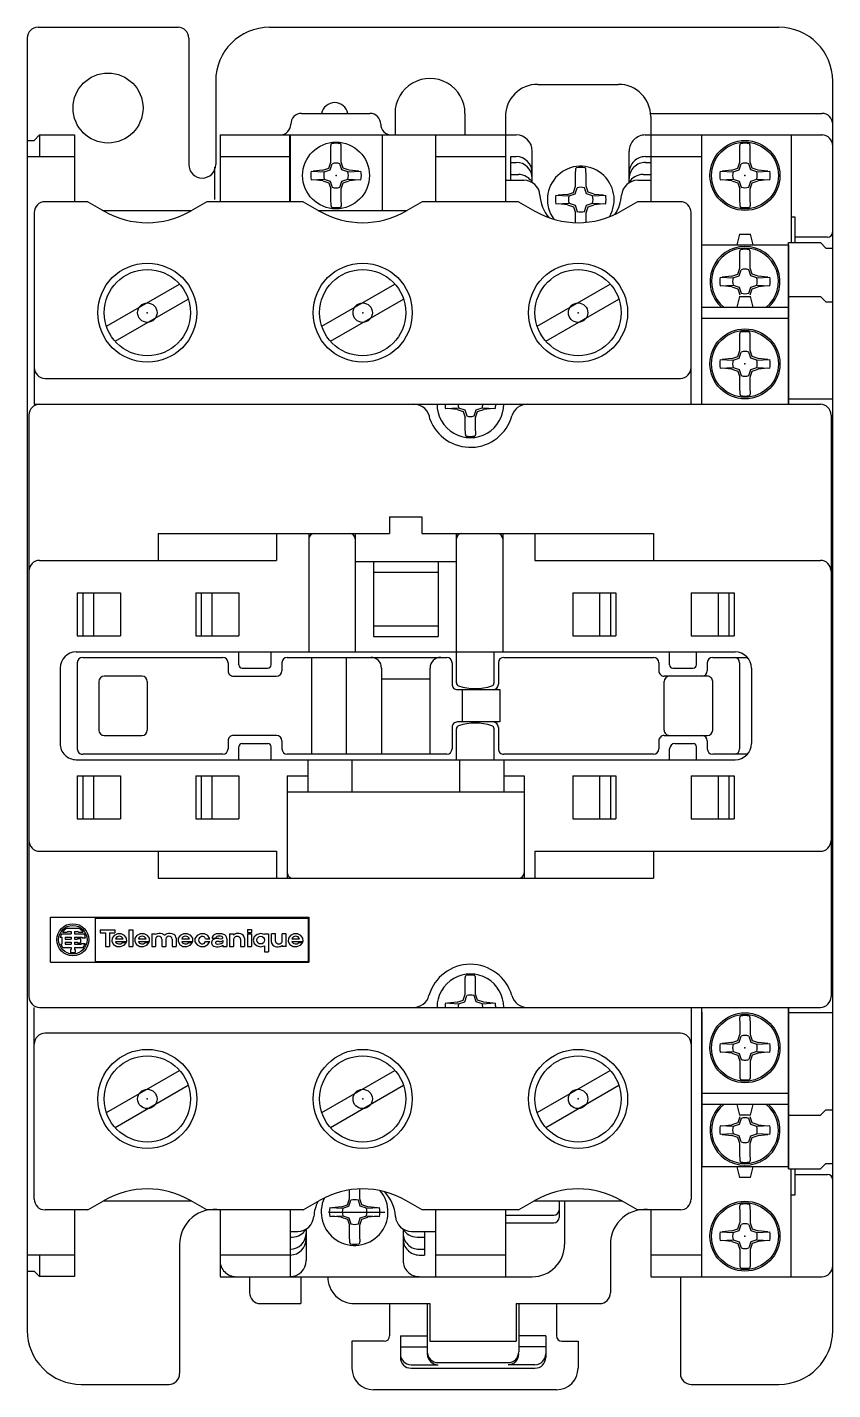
# Model space of a CAD drawing. Extents: x 0 to 75, y 0 to 127.
import ezdxf

# ---------------------------------------------------------------- set-up
doc = ezdxf.new("R2010")
doc.units = 0
doc.linetypes.add('CADRA_SOLID', pattern=[0])
doc.layers.add('7', color=206, linetype='CADRA_SOLID')
doc.layers.add('ALPHA', color=255, linetype='CONTINUOUS')

# ---------------------------------------------------------------- blocks, each defined once
blk = doc.blocks.new('LC1D40')
at = {"layer": '7', "color": 1}
for p in [(28.673706, 33.238693), (66.65007, 33.239166), (11.150146, 20.500992), (31.150146, 20.500992), (51.150085, 20.500992), (66.65007, 15.75), (66.65007, -47.75), (11.150146, -52.499008), (31.150146, -52.499008), (51.150085, -52.499008), (66.65007, -65.239166)]:
    blk.add_point(p, dxfattribs=at)
at = {"layer": 'ALPHA'}
for p, q in [((1, 47.000992), (14, 47.000992)), ((22.500015, 47.000992), (69.800003, 47.000992)), ((0, 46.000992), (0, -73.999008)), ((15, 46.000992), (15, 34.250992)), ((17.500015, 42.000992), (17.500015, 34.250992)), ((74.800094, -73.999008), (74.800094, 42.000992)), ((47.400207, 41.701004), (54.900207, 41.701004)), ((25.475097, 39), (31.825104, 39)), ((34.150009, 39.000992), (34.150009, 37.000977)), ((40.650009, 39.000992), (40.650009, 37.000977)), ((44.400207, 38.701004), (44.400207, 30.800995)), ((57.900207, 39), (73.800094, 39)), ((57.900207, 38.701004), (57.900207, 30.800995)), ((0.650028, 36.501076), (1.150028, 37.00108)), ((1.150146, 37.000992), (4.400146, 37.000992)), ((1.150146, 37.000992), (1.150146, 35.000992)), ((4.400146, 37.000992), (4.400146, 30.800903)), ((17.900146, 37.000992), (17.900146, 30.80101)), ((17.900146, 37.000015), (45.400146, 37.000015)), ((24.352951, 37.000015), (24.352951, 30.80101)), ((24.400146, 37.000992), (24.400146, 30.80101)), ((32.947281, 37.000015), (32.947281, 30.000992)), ((37.900146, 37.000977), (37.900146, 30.800995)), ((57.393387, 37.000977), (73.843948, 37.000977)), ((62.625076, 37.000977), (62.625076, 26.799973)), ((70.94722, 37.000015), (70.94722, 27.000992)), ((0, 36.500992), (0.650146, 36.500992)), ((46.900146, 32.572388), (46.900146, 35.500992)), ((55.900146, 32.572388), (55.900146, 35.500992)), ((0, 35.000992), (4.400146, 35.000992)), ((17.900146, 35.000992), (24.400146, 35.000992)), ((37.900146, 35.000977), (44.400207, 35.000977)), ((44.900146, 32.79419), (44.900146, 34.991333)), ((44.900146, 34.991333), (45.400146, 34.991333)), ((44.900146, 34.455475), (45.400146, 34.455475)), ((57.400146, 34.991333), (57.888092, 34.991333)), ((57.400146, 34.455475), (57.884887, 34.455475)), ((57.900207, 35.000977), (62.625076, 35.000977)), ((17.4001, 34.000015), (17.4001, 30.99997)), ((44.900146, 33.330094), (45.609695, 33.330094)), ((57.190979, 33.330094), (57.878128, 33.330094)), ((44.4254, 32.79419), (46.115158, 32.79419)), ((56.685135, 32.79419), (57.874908, 32.79419)), ((5.632324, 30.80101), (1.649902, 30.80101)), ((5.631958, 30.801178), (7.149616, 29.924957)), ((16.66764, 30.800862), (15.149967, 29.924633)), ((25.63208, 30.80101), (16.667969, 30.80101)), ((25.63215, 30.801048), (27.149809, 29.924828)), ((36.667545, 30.800965), (35.14986, 29.924729)), ((45.631927, 30.80101), (36.66748, 30.80101)), ((45.632063, 30.800923), (47.149721, 29.924706)), ((56.667514, 30.800965), (55.149829, 29.924729)), ((60.649902, 30.80101), (56.667587, 30.80101)), ((0.649902, 29.80101), (0.649902, 12.001007)), ((7.020508, 30.000992), (15.279297, 30.000992)), ((27.020508, 30.000992), (35.279297, 30.000992)), ((61.649902, 12), (61.649902, 29.80101)), ((70.94722, 29.399979), (71.281677, 29.399979)), ((71.281677, 29.399979), (71.281677, 27.000992)), ((62.600052, 26.799973), (70.700043, 26.799973)), ((62.600067, 26.799973), (62.600067, 12)), ((66.15008, 27.799973), (65.900083, 26.799988)), ((66.15007, 27.799973), (67.15007, 27.799973)), ((67.400064, 26.799984), (67.150068, 27.799969)), ((70.675064, 27.000992), (70.675064, 12)), ((70.675155, 27.000992), (73.650162, 27.000992)), ((70.700058, 26.799973), (70.700058, 12)), ((74.300094, 27.499985), (71.281677, 27.499985)), ((73.650127, 27.000992), (74.150129, 26.500992)), ((74.150146, 26.500992), (74.800094, 26.500992)), ((70.675155, 22.000992), (73.650162, 22.000992)), ((73.650127, 22.000988), (74.150118, 21.500996)), ((62.600067, 21), (70.675049, 21)), ((74.150146, 21.500992), (74.800094, 21.500992)), ((62.625061, 20), (70.675049, 20)), ((1.650146, 14.400894), (60.649963, 14.400894)), ((0.650146, 12), (73.650146, 12)), ((70.675155, 12.500992), (74.800094, 12.500992)), ((0.150146, 11), (0.150146, -43.000004)), ((74.650146, 11), (74.650146, -43.000004)), ((33.650146, 1.541626), (33.650146, 0)), ((33.650146, 1.541626), (36.650146, 1.541626)), ((36.650146, 1.541626), (36.650146, 0)), ((12.150146, 0), (12.150146, -2.5)), ((12.150146, 0), (33.650146, 0)), ((23.150146, 0), (23.150146, -2.5)), ((26.150146, 0), (26.150146, -11)), ((30.450195, 0), (30.450195, -11)), ((36.650146, 0), (58.150146, 0)), ((39.850097, -13.870743), (39.850097, 0)), ((44.150146, 0), (44.150146, -11)), ((47.150146, 0), (47.150146, -2.5)), ((58.150146, 0), (58.150146, -2.5)), ((1.150146, -2.5), (23.150146, -2.5)), ((47.150146, -2.5), (73.650146, -2.5)), ((30.450195, -2.599991), (39.850097, -2.599991)), ((32.150146, -2.599991), (32.150146, -9.560592)), ((32.150146, -3.580292), (38.150146, -3.580292)), ((38.150146, -2.599991), (38.150146, -9.560592)), ((4.650146, -5.5), (4.650146, -9.5)), ((4.650146, -5.5), (8.650146, -5.5)), ((5.150146, -5.5), (5.150146, -9.5)), ((6.150146, -5.5), (6.150146, -9.5)), ((8.650146, -5.5), (8.650146, -9.5)), ((15.650146, -5.5), (15.650146, -9.5)), ((15.650146, -5.5), (19.650146, -5.5)), ((16.150146, -5.5), (16.150146, -9.5)), ((17.150146, -5.5), (17.150146, -9.5)), ((19.650146, -5.5), (19.650146, -9.5)), ((50.650146, -5.5), (50.650146, -9.5)), ((50.650146, -5.5), (54.650146, -5.5)), ((53.150146, -5.5), (53.150146, -9.5)), ((54.150146, -5.5), (54.150146, -9.5)), ((54.650146, -5.5), (54.650146, -9.5)), ((61.650146, -5.5), (61.650146, -9.5)), ((61.650146, -5.5), (65.650146, -5.5)), ((64.150146, -5.5), (64.150146, -9.5)), ((65.150146, -5.5), (65.150146, -9.5)), ((65.650146, -5.5), (65.650146, -9.5)), ((32.150146, -8.580292), (38.150146, -8.580292)), ((4.650146, -9.5), (8.650146, -9.5)), ((15.650146, -9.5), (19.650146, -9.5)), ((32.150146, -9.560592), (38.150146, -9.560592)), ((50.650146, -9.5), (54.650146, -9.5)), ((61.650146, -9.5), (65.650146, -9.5)), ((4.550049, -11), (65.750152, -11)), ((19.650146, -12.199997), (19.650146, -11)), ((22.650146, -12.199997), (22.650146, -11)), ((43.350097, -13.870743), (43.350097, -11)), ((59.650146, -12.199997), (59.650146, -11)), ((62.150146, -12.199997), (62.150146, -11)), ((3.050049, -12.5), (3.050049, -19.5)), ((4.650146, -11.999008), (4.650146, -19.999008)), ((5.150146, -11.499008), (18.150146, -11.499008)), ((18.650146, -11.999008), (18.650146, -12.749008)), ((19.950195, -12.5), (22.350097, -12.5)), ((23.650146, -11.999008), (23.650146, -12.749008)), ((24.150146, -11.499008), (38.950195, -11.499008)), ((26.400146, -11.499008), (26.400146, -20.499008)), ((29.600097, -11.499008), (29.600097, -20.499008)), ((32.900146, -12.499008), (32.900146, -20.499008)), ((37.400146, -20.499008), (37.400146, -12.499008)), ((39.450195, -11.999008), (39.450195, -13.999008)), ((43.750244, -11.999008), (43.750244, -13.999008)), ((44.250244, -11.499008), (58.150146, -11.499008)), ((58.650146, -11.999008), (58.650146, -12.749008)), ((59.950149, -12.5), (61.850143, -12.5)), ((63.150146, -11.999008), (63.150146, -12.749008)), ((63.650146, -11.499008), (66.867294, -11.499008)), ((66.150146, -11.999008), (66.150146, -19.999008)), ((67.250152, -12.5), (67.250152, -19.5)), ((6.650146, -13.749008), (6.650146, -18.249008)), ((10.650146, -13.249008), (7.150146, -13.249008)), ((11.150146, -13.749008), (11.150146, -18.249008)), ((19.150146, -13.249008), (23.150146, -13.249008)), ((32.900146, -13.499008), (37.400146, -13.499008)), ((63.150146, -13.249008), (59.150146, -13.249008)), ((59.150146, -18.249008), (59.150146, -13.749008)), ((63.650146, -18.249008), (63.650146, -13.749008)), ((39.950195, -14.499008), (43.900146, -14.499008)), ((40.400146, -14.499008), (40.400146, -17.499008)), ((43.900146, -14.499008), (43.900146, -17.499008)), ((43.900146, -17.499008), (39.950195, -17.499008)), ((7.150146, -18.749008), (10.650146, -18.749008)), ((23.150146, -18.749008), (19.150146, -18.749008)), ((39.450195, -17.999008), (39.450195, -19.999008)), ((39.850097, -21), (39.850097, -18.129257)), ((43.350097, -21), (43.350097, -18.127273)), ((43.750244, -17.999008), (43.750244, -19.999008)), ((59.150146, -18.749008), (63.150146, -18.749008)), ((18.650146, -19.249008), (18.650146, -19.999008)), ((19.650146, -21), (19.650146, -19.800003)), ((19.950195, -19.5), (22.350097, -19.5)), ((22.650146, -21), (22.650146, -19.800003)), ((23.650146, -19.249008), (23.650146, -19.999008)), ((58.650146, -19.249008), (58.650146, -19.999008)), ((59.650146, -21), (59.650146, -20)), ((60.150146, -19.5), (61.850143, -19.5)), ((62.150146, -21), (62.150146, -19.800003)), ((63.150146, -19.249008), (63.150146, -19.999008)), ((4.550049, -21), (65.750152, -21)), ((18.150146, -20.499008), (5.150146, -20.499008)), ((38.950195, -20.499008), (24.150146, -20.499008)), ((26.050049, -21), (26.050049, -24)), ((30.150146, -21), (30.150146, -24)), ((40.150146, -21), (40.150146, -24)), ((44.250152, -21), (44.250152, -24)), ((58.150146, -20.499008), (44.250244, -20.499008)), ((66.867294, -20.499008), (63.650146, -20.499008)), ((4.650146, -22.5), (8.650146, -22.5)), ((4.650146, -22.5), (4.650146, -26.5)), ((5.150146, -22.5), (5.150146, -26.5)), ((6.150146, -22.5), (6.150146, -26.5)), ((8.650146, -22.5), (8.650146, -26.5)), ((15.650146, -22.5), (15.650146, -26.5)), ((15.650146, -22.5), (19.650146, -22.5)), ((16.150146, -22.5), (16.150146, -26.5)), ((17.150146, -22.5), (17.150146, -26.5)), ((19.650146, -22.5), (19.650146, -26.5)), ((24.150146, -22.5), (26.050049, -22.5)), ((24.150146, -22.5), (24.150146, -32)), ((44.250152, -22.5), (46.150146, -22.5)), ((46.150146, -22.5), (46.150146, -32)), ((50.650146, -22.5), (50.650146, -26.5)), ((50.650146, -22.5), (54.650146, -22.5)), ((53.150146, -22.5), (53.150146, -26.5)), ((54.150146, -22.5), (54.150146, -26.5)), ((54.650146, -22.5), (54.650146, -26.5)), ((61.650146, -22.5), (61.650146, -26.5)), ((61.650146, -22.5), (65.650146, -22.5)), ((64.150146, -22.5), (64.150146, -26.5)), ((65.150146, -22.5), (65.150146, -26.5)), ((65.650146, -22.5), (65.650146, -26.5)), ((24.150146, -24), (46.150146, -24)), ((4.650146, -26.5), (8.650146, -26.5)), ((15.650146, -26.5), (19.650146, -26.5)), ((50.650146, -26.5), (54.650146, -26.5)), ((61.650146, -26.5), (65.650146, -26.5)), ((1.150146, -29.5), (23.150146, -29.5)), ((12.150146, -29.5), (12.150146, -32)), ((23.150146, -29.5), (23.150146, -32)), ((47.150146, -29.5), (73.650146, -29.5)), ((47.150146, -29.5), (47.150146, -32)), ((58.150146, -29.5), (58.150146, -32)), ((12.150146, -32), (58.150146, -32)), ((2.150146, -35.63475), (26.150146, -35.63475)), ((2.150146, -39.799991), (2.150146, -35.63475)), ((3.714111, -36.646316), (4.751465, -36.646316)), ((6.315429, -35.711609), (26.073242, -35.711609)), ((6.315429, -35.711609), (6.315429, -39.723133)), ((26.073242, -35.711609), (26.073242, -39.723133)), ((26.150146, -35.63475), (26.150146, -39.799991)), ((3.06665, -37.479355), (3.221191, -37.479355)), ((3.169922, -37.181839), (4.083984, -37.181839)), ((3.221191, -37.479355), (3.221191, -38.133896)), ((3.280761, -37.003326), (3.697265, -37.003326)), ((3.518799, -37.479355), (3.518799, -37.657867)), ((3.518799, -37.479355), (4.083984, -37.479355)), ((3.518799, -37.657867), (4.083984, -37.657867)), ((3.787353, -36.943832), (4.083984, -36.943832)), ((4.083984, -36.943832), (4.083984, -37.181839)), ((4.083984, -37.479355), (4.083984, -37.657867)), ((4.381592, -36.943832), (4.381592, -37.181839)), ((4.381592, -36.943832), (4.677978, -36.943832)), ((4.381592, -37.181839), (5.29541, -37.181839)), ((4.381592, -37.479355), (5.093017, -37.479355)), ((4.381592, -37.479355), (4.381592, -37.657867)), ((4.381592, -37.657867), (4.678955, -37.657867)), ((4.678955, -37.598358), (4.678955, -37.657867)), ((4.678955, -37.598358), (4.946777, -37.598358)), ((4.76831, -37.003326), (5.184814, -37.003326)), ((4.946777, -37.598358), (4.946777, -38.014877)), ((5.107178, -37.538864), (5.409424, -37.538864)), ((6.768799, -36.802856), (8.145996, -36.802856)), ((6.768799, -36.802856), (6.768799, -37.082321)), ((6.768799, -37.082321), (7.272705, -37.082321)), ((7.272705, -37.082321), (7.272705, -38.339844)), ((7.64209, -37.082321), (7.64209, -38.339844)), ((7.64209, -37.082321), (8.145996, -37.082321)), ((8.145996, -36.802856), (8.145996, -37.082321)), ((8.192627, -37.626251), (8.907715, -37.626251)), ((8.192627, -37.885742), (9.238037, -37.885742)), ((9.428467, -36.802856), (9.428467, -38.339844)), ((9.428467, -36.802856), (9.797851, -36.802856)), ((9.797851, -36.802856), (9.797851, -38.339844)), ((10.318603, -37.626251), (11.033691, -37.626251)), ((10.318603, -37.885742), (11.363769, -37.885742)), ((11.554443, -37.172134), (11.554443, -38.339844)), ((11.554443, -37.172134), (11.923584, -37.172134)), ((11.923584, -37.172134), (11.923584, -37.244125)), ((11.923584, -37.658737), (11.923584, -38.339844)), ((12.502441, -37.658737), (12.502441, -38.339844)), ((12.871826, -37.658737), (12.871826, -38.339844)), ((13.450683, -37.658737), (13.450683, -38.339844)), ((13.819824, -37.578232), (13.819824, -38.339844)), ((14.340576, -37.626251), (15.055664, -37.626251)), ((14.340576, -37.885742), (15.385986, -37.885742)), ((16.567871, -37.624252), (16.942383, -37.624252)), ((16.567871, -37.887726), (16.942383, -37.887726)), ((17.168457, -37.57135), (17.492676, -37.57135)), ((18.156494, -37.787491), (18.156494, -37.979263)), ((18.525635, -37.600799), (18.525635, -38.339844)), ((18.795166, -37.172134), (18.795166, -38.339844)), ((18.795166, -37.172134), (19.164306, -37.172134)), ((19.164306, -37.172134), (19.164306, -37.288055)), ((19.164306, -37.675903), (19.164306, -38.339844)), ((19.803222, -37.675903), (19.803222, -38.339844)), ((20.172363, -37.582214), (20.172363, -38.339844)), ((20.441894, -36.775909), (20.441894, -37.060364)), ((20.441894, -36.775909), (20.811279, -36.775909)), ((20.441894, -37.060364), (20.811279, -37.060364)), ((20.441894, -37.172134), (20.441894, -38.339844)), ((20.441894, -37.172134), (20.811279, -37.172134)), ((20.811279, -36.775909), (20.811279, -37.060364)), ((20.811279, -37.172134), (20.811279, -38.339844)), ((22.042724, -37.172134), (22.042724, -37.231476)), ((22.042724, -37.172134), (22.412109, -37.172134)), ((22.412109, -37.172134), (22.412109, -38.832886)), ((22.671642, -37.92975), (22.671642, -37.172121)), ((23.040783, -37.172121), (22.671642, -37.172121)), ((23.040783, -37.836061), (23.040783, -37.172121)), ((23.679699, -37.836061), (23.679699, -37.172121)), ((24.048839, -37.172121), (23.679699, -37.172121)), ((24.048839, -38.33983), (24.048839, -37.172121)), ((24.56958, -37.626251), (25.284668, -37.626251)), ((24.56958, -37.885742), (25.614746, -37.885742)), ((3.11792, -38.133896), (3.221191, -38.133896)), ((3.280761, -38.431412), (4.083984, -38.431412)), ((3.518799, -37.955383), (4.083984, -37.955383)), ((3.518799, -37.955383), (3.518799, -38.133896)), ((3.518799, -38.133896), (4.083984, -38.133896)), ((4.024414, -38.639664), (4.083984, -38.639664)), ((4.024414, -38.639664), (4.024414, -38.907425)), ((4.024414, -38.907425), (4.440918, -38.907425)), ((4.083984, -37.955383), (4.083984, -38.133896)), ((4.083984, -38.431412), (4.083984, -38.639664)), ((4.381592, -37.955383), (4.381592, -38.133896)), ((4.381592, -37.955383), (4.678955, -37.955383)), ((4.381592, -38.133896), (5.022217, -38.133896)), ((4.381592, -38.431412), (5.184814, -38.431412)), ((4.381592, -38.431412), (4.381592, -38.639664)), ((4.381592, -38.639664), (4.440918, -38.639664)), ((4.440918, -38.639664), (4.440918, -38.907425)), ((4.678955, -37.955383), (4.678955, -38.014877)), ((4.678955, -38.014877), (4.946777, -38.014877)), ((5.050781, -38.074386), (5.36792, -38.074386)), ((7.272705, -38.339844), (7.64209, -38.339844)), ((8.843017, -37.985535), (9.202881, -37.985535)), ((9.428467, -38.339844), (9.797851, -38.339844)), ((10.96875, -37.985535), (11.328613, -37.985535)), ((11.554443, -38.339844), (11.923584, -38.339844)), ((12.502441, -38.339844), (12.871826, -38.339844)), ((13.450683, -38.339844), (13.819824, -38.339844)), ((14.990967, -37.985535), (15.35083, -37.985535)), ((18.156494, -38.222366), (18.156494, -38.339844)), ((18.156494, -38.339844), (18.525635, -38.339844)), ((18.795166, -38.339844), (19.164306, -38.339844)), ((19.803222, -38.339844), (20.172363, -38.339844)), ((20.441894, -38.339844), (20.811279, -38.339844)), ((22.042724, -38.280517), (22.042724, -38.832886)), ((22.042724, -38.832886), (22.412109, -38.832886)), ((23.679699, -38.33983), (23.679699, -38.223909)), ((24.048839, -38.33983), (23.679699, -38.33983)), ((25.219726, -37.985535), (25.57959, -37.985535)), ((2.150146, -39.799991), (26.150146, -39.799991)), ((6.315429, -39.723133), (26.073242, -39.723133)), ((0.650146, -61.799011), (0.650146, -43.999008)), ((1.150146, -44.000004), (73.650146, -44.000004)), ((61.650146, -44.000004), (61.650146, -61.799011)), ((62.625076, -44.000004), (62.625076, -68.999008)), ((70.675079, -44.000004), (70.675079, -58.999008)), ((70.700058, -44), (70.700058, -59)), ((62.650085, -44.453552), (62.650085, -58.799972)), ((74.800094, -44.499008), (70.675155, -44.499008)), ((60.6501, -46.39891), (1.650146, -46.39891)), ((70.675049, -53), (62.600067, -53)), ((70.675049, -52), (62.625061, -52)), ((70.675155, -53.999008), (73.650146, -53.999008)), ((73.650118, -53.999019), (74.150118, -53.499019)), ((74.150146, -53.499008), (74.800094, -53.499008)), ((70.700043, -58.799972), (62.600036, -58.799972)), ((65.900088, -58.799972), (66.150084, -59.799961)), ((67.150062, -59.799953), (67.400059, -58.799969)), ((70.675155, -58.999008), (73.650146, -58.999008)), ((70.947235, -69.000015), (70.947235, -58.999008)), ((71.316589, -61.399978), (71.316589, -58.999008)), ((73.650118, -58.999), (74.150118, -58.499)), ((74.150146, -58.499008), (74.800094, -58.499008)), ((67.15007, -59.799972), (66.15007, -59.799972)), ((71.316589, -59.499985), (74.300094, -59.499985)), ((5.632381, -62.799061), (7.150249, -61.922718)), ((16.667881, -62.798858), (15.150207, -61.92263)), ((25.632461, -62.799015), (27.150133, -61.922787)), ((36.667799, -62.798973), (35.150114, -61.922737)), ((45.632361, -62.798897), (47.150033, -61.922668)), ((56.667767, -62.798973), (55.150082, -61.922737)), ((70.947235, -61.399978), (71.316589, -61.399978)), ((5.632568, -62.799011), (1.650146, -62.799011)), ((4.400146, -62.798965), (4.400146, -68.999008)), ((15.279297, -61.999008), (7.020508, -61.999008)), ((25.632324, -62.799011), (16.668213, -62.799011)), ((17.900146, -62.799011), (17.900146, -68.999008)), ((24.400146, -62.799011), (24.400146, -68.999008)), ((45.632171, -62.799011), (36.667724, -62.799011)), ((37.900146, -62.799011), (37.900146, -68.999008)), ((44.400085, -62.799011), (44.400085, -68.999008)), ((55.279495, -61.999008), (47.020508, -61.999008)), ((49.40007, -61.999008), (49.40007, -63.500015)), ((49.900085, -62.000015), (49.900085, -66.000015)), ((60.650146, -62.799011), (56.667831, -62.799011)), ((57.900085, -62.799011), (57.900085, -68.999008)), ((44.400085, -63.294678), (48.90007, -63.294678)), ((44.400085, -64.000015), (48.90007, -64.000015)), ((24.422119, -65.32811), (24.609619, -65.32811)), ((24.425293, -64.792206), (25.101074, -64.792206)), ((25.900146, -64.561584), (25.900146, -67.499008)), ((34.900146, -64.561584), (34.900146, -67.499008)), ((35.699219, -64.792206), (37.875, -64.792206)), ((36.200195, -65.32811), (36.900146, -65.32811)), ((36.900146, -64.792206), (36.900146, -66.989349)), ((4.400146, -66.999008), (0, -66.999008)), ((1.150146, -66.999008), (1.150146, -68.999008)), ((14.150009, -65.999008), (14.150009, -77.999008)), ((24.400146, -66.999008), (17.900146, -66.999008)), ((36.400146, -66.453506), (36.900146, -66.453506)), ((36.400146, -66.989349), (36.900146, -66.989349)), ((44.400085, -66.999008), (37.900146, -66.999008)), ((54.150009, -65.999008), (54.150009, -70.499008)), ((62.625076, -66.999008), (57.900085, -66.999008)), ((0, -68.499008), (0.650146, -68.499008)), ((0.650116, -68.499012), (1.150116, -68.999012)), ((4.400146, -68.999008), (1.150146, -68.999008)), ((17.900146, -69.000015), (46.900085, -69.000015)), ((20.650009, -68.999008), (20.650009, -70.499008)), ((25.400009, -68.999008), (25.400009, -71.499008)), ((57.900085, -69.000015), (73.800094, -69.000015)), ((60.650009, -68.999008), (60.650009, -77.999008)), ((21.650009, -71.499008), (25.400009, -71.499008)), ((30.400009, -71.499008), (37.400009, -71.499008)), ((33.649978, -71.499008), (33.649978, -74.499008)), ((37.149978, -71.499008), (37.149978, -76.170929)), ((37.400009, -71.499008), (37.400009, -74.999008)), ((45.399963, -71.499008), (45.399963, -74.999008)), ((45.400009, -71.499008), (53.150009, -71.499008)), ((45.649978, -71.499008), (45.649978, -75.974075)), ((49.149978, -71.499008), (49.149978, -74.499008)), ((34.649978, -74.494202), (37.149978, -74.494202)), ((34.649978, -74.494202), (34.649978, -76.499008)), ((48.149978, -74.494202), (45.649978, -74.494202)), ((48.149978, -74.494202), (48.149978, -76.499008)), ((33.149978, -74.999008), (30.149978, -74.999008)), ((30.149978, -74.999008), (30.149978, -77.499008)), ((34.649978, -75.499008), (37.149978, -75.499008)), ((37.400009, -74.999008), (45.400009, -74.999008)), ((48.149978, -75.499008), (45.649978, -75.499008)), ((49.649978, -74.999008), (51.149978, -74.999008)), ((51.149978, -74.999008), (51.149978, -77.499008)), ((38.149978, -76.974075), (44.649978, -76.974075)), ((35.649978, -77.170929), (38.149978, -77.170929)), ((35.649978, -77.499008), (47.149978, -77.499008)), ((47.149978, -77.170929), (44.649978, -77.170929)), ((5, -78.999008), (13.150009, -78.999008)), ((49.149978, -79.499008), (32.149978, -79.499008)), ((61.650009, -78.999008), (69.800003, -78.999008))]:
    blk.add_line(p, q, dxfattribs=at)
at = {"layer": 'ALPHA', "color": 1}
for p, q in [((28.184668, 34.474528), (28.184668, 35.715881)), ((29.16141, 34.473174), (29.16141, 35.716156)), ((66.161032, 34.475001), (66.161032, 35.716354)), ((67.137774, 34.473647), (67.137774, 35.716629)), ((27.998028, 33.909094), (28.184664, 34.474516)), ((28.143372, 33.76903), (28.328698, 34.330481)), ((29.204026, 33.769026), (29.018695, 34.330492)), ((29.346731, 33.911739), (29.1614, 34.473204)), ((65.974392, 33.909567), (66.161028, 34.474989)), ((66.119736, 33.769503), (66.305062, 34.330954)), ((67.18039, 33.769499), (66.995059, 34.330965)), ((67.323095, 33.912212), (67.137764, 34.473677)), ((26.359585, 32.829637), (27.581918, 32.893697)), ((26.359586, 33.647768), (27.581919, 33.583708)), ((27.440538, 33.725081), (26.560955, 33.637209)), ((27.440533, 33.72508), (27.998023, 33.909097)), ((27.581906, 33.58371), (28.143365, 33.769038)), ((27.581909, 32.893695), (28.143369, 32.708366)), ((29.204024, 32.708379), (29.765484, 32.893708)), ((29.765489, 33.583697), (29.20403, 33.769026)), ((29.908198, 33.726409), (29.34674, 33.911738)), ((29.765493, 32.8937), (30.987827, 32.82964)), ((29.765494, 33.583705), (30.987827, 33.647765)), ((30.786455, 33.637203), (29.906873, 33.725075)), ((50.911102, 32.236832), (50.911102, 33.47818)), ((50.913352, 33.506468), (50.916031, 33.534647)), ((50.916031, 33.534647), (50.918945, 33.562778)), ((50.918945, 33.562778), (50.921895, 33.590921)), ((50.921895, 33.590921), (50.924686, 33.619137)), ((50.924686, 33.619137), (50.927123, 33.647488)), ((50.927123, 33.647488), (50.929008, 33.676033)), ((50.929008, 33.676033), (50.930145, 33.704834)), ((50.930145, 33.704834), (50.93047, 33.728126)), ((50.93047, 33.728126), (50.930598, 33.751493)), ((50.930598, 33.751493), (50.930938, 33.774807)), ((50.930938, 33.774807), (50.9319, 33.79794)), ((50.9319, 33.79794), (50.933893, 33.820765)), ((50.933893, 33.820765), (50.937326, 33.843154)), ((50.937326, 33.843154), (50.942608, 33.864977)), ((50.942608, 33.864977), (50.950149, 33.886109)), ((50.950149, 33.886109), (50.954783, 33.896187)), ((50.954783, 33.896187), (50.959999, 33.906058)), ((50.959999, 33.906058), (50.965737, 33.915711)), ((50.965737, 33.915711), (50.971937, 33.925135)), ((50.971937, 33.925135), (50.978539, 33.934321)), ((50.978539, 33.934321), (50.985483, 33.943257)), ((50.985483, 33.943257), (50.992707, 33.951935)), ((50.992707, 33.951935), (51.000152, 33.960343)), ((51.807585, 33.951935), (51.80014, 33.960343)), ((51.814809, 33.943257), (51.807585, 33.951935)), ((51.821751, 33.934321), (51.814809, 33.943257)), ((51.828352, 33.925135), (51.821751, 33.934321)), ((51.834552, 33.915711), (51.828352, 33.925135)), ((51.84029, 33.906058), (51.834552, 33.915711)), ((51.845507, 33.896187), (51.84029, 33.906058)), ((51.850143, 33.886109), (51.845507, 33.896187)), ((51.857694, 33.864979), (51.850143, 33.886109)), ((51.862991, 33.843157), (51.857694, 33.864979)), ((51.866438, 33.82077), (51.862991, 33.843157)), ((51.868442, 33.797946), (51.866438, 33.82077)), ((51.86941, 33.774813), (51.868442, 33.797946)), ((51.869746, 33.751498), (51.86941, 33.774813)), ((51.869856, 33.728129), (51.869746, 33.751498)), ((51.870147, 33.704834), (51.869856, 33.728129)), ((51.871213, 33.676075), (51.870147, 33.704834)), ((51.872994, 33.647568), (51.871213, 33.676075)), ((51.875297, 33.619254), (51.872994, 33.647568)), ((51.877928, 33.591072), (51.875297, 33.619254)), ((51.880692, 33.562962), (51.877928, 33.591072)), ((51.883396, 33.534863), (51.880692, 33.562962)), ((51.885846, 33.506714), (51.883396, 33.534863)), ((51.887848, 32.235474), (51.887848, 33.478455)), ((64.335949, 32.83011), (65.558282, 32.89417)), ((64.33595, 33.648241), (65.558283, 33.584181)), ((65.416902, 33.725554), (64.537319, 33.637682)), ((65.416897, 33.725553), (65.974387, 33.90957)), ((65.55827, 33.584183), (66.119729, 33.769511)), ((65.558273, 32.894168), (66.119733, 32.708839)), ((67.180388, 32.708852), (67.741848, 32.894181)), ((67.741853, 33.58417), (67.180394, 33.769499)), ((67.884562, 33.726882), (67.323104, 33.912211)), ((67.741857, 32.894173), (68.964191, 32.830113)), ((67.741858, 33.584178), (68.964191, 33.648238)), ((68.762819, 33.637676), (67.883237, 33.725548)), ((27.439199, 32.750996), (26.560965, 32.840201)), ((27.439198, 32.750984), (28.000661, 32.565654)), ((28.000657, 32.56567), (28.185987, 32.004205)), ((28.143367, 32.708368), (28.328693, 32.146917)), ((28.184668, 30.761505), (28.184668, 32.008202)), ((29.018701, 32.146912), (29.204026, 32.708364)), ((29.16141, 30.761245), (29.16141, 32.004196)), ((29.161411, 32.004198), (29.346736, 32.56565)), ((29.346732, 32.565667), (29.908192, 32.750996)), ((30.786447, 32.840202), (29.908213, 32.750998)), ((50.166952, 31.487335), (50.724448, 31.671356)), ((50.724489, 31.671402), (50.911125, 32.236824)), ((50.869797, 31.531349), (51.055123, 32.0928)), ((51.930484, 31.531342), (51.745154, 32.092808)), ((52.07318, 31.674053), (51.887849, 32.23552)), ((52.634573, 31.488709), (52.073064, 31.674057)), ((65.415563, 32.751469), (64.537329, 32.840674)), ((65.415562, 32.751457), (65.977025, 32.566127)), ((65.977021, 32.566143), (66.162351, 32.004678)), ((66.119731, 32.708841), (66.305057, 32.14739)), ((66.161032, 30.761978), (66.161032, 32.008675)), ((66.995065, 32.147385), (67.18039, 32.708837)), ((67.137774, 30.761718), (67.137774, 32.004669)), ((67.137775, 32.004671), (67.3231, 32.566123)), ((67.323096, 32.56614), (67.884556, 32.751469)), ((68.762811, 32.840675), (67.884577, 32.751471)), ((49.086026, 30.591965), (50.308363, 30.656025)), ((49.086041, 31.410053), (50.308378, 31.345993)), ((50.165546, 30.513317), (49.287252, 30.602528)), ((50.166994, 31.487408), (49.2874, 31.399536)), ((50.16563, 30.513317), (50.727139, 30.327973)), ((50.308324, 31.345966), (50.86979, 31.531296)), ((50.308373, 30.656017), (50.869882, 30.470673)), ((50.869806, 30.470688), (51.055132, 29.909237)), ((51.745092, 29.909218), (51.930417, 30.470669)), ((51.930473, 30.470722), (52.491938, 30.656052)), ((52.49183, 31.346008), (51.930552, 31.531277)), ((52.073187, 30.328011), (52.634639, 30.51334)), ((52.491933, 31.346031), (53.71427, 31.410092)), ((52.491948, 30.655983), (53.714285, 30.591923)), ((53.5129, 31.399487), (52.633322, 31.487358)), ((53.512851, 30.60252), (52.634618, 30.513317)), ((50.727091, 30.327988), (50.912422, 29.766522)), ((50.911102, 28.856461), (50.911102, 29.770508)), ((51.887848, 28.886994), (51.887848, 29.766495)), ((51.887962, 29.766453), (52.073287, 30.327904)), ((66.161026, 24.635834), (66.161026, 25.877182)), ((66.163276, 25.90547), (66.165955, 25.933649)), ((66.165955, 25.933649), (66.168868, 25.96178)), ((66.168868, 25.96178), (66.171819, 25.989923)), ((66.171819, 25.989923), (66.17461, 26.018139)), ((66.17461, 26.018139), (66.177046, 26.04649)), ((66.177046, 26.04649), (66.178931, 26.075035)), ((66.178931, 26.075035), (66.180069, 26.103836)), ((66.180069, 26.103836), (66.180394, 26.127128)), ((66.180394, 26.127128), (66.180522, 26.150495)), ((66.180522, 26.150495), (66.180862, 26.173809)), ((66.180862, 26.173809), (66.181824, 26.196942)), ((66.181824, 26.196942), (66.183817, 26.219767)), ((66.183817, 26.219767), (66.18725, 26.242156)), ((66.18725, 26.242156), (66.192532, 26.263979)), ((66.192532, 26.263979), (66.200073, 26.285111)), ((66.200073, 26.285111), (66.204706, 26.29519)), ((66.204706, 26.29519), (66.209922, 26.30506)), ((66.209922, 26.30506), (66.215661, 26.314713)), ((66.215661, 26.314713), (66.221861, 26.324137)), ((66.221861, 26.324137), (66.228463, 26.333323)), ((66.228463, 26.333323), (66.235406, 26.342259)), ((66.235406, 26.342259), (66.242631, 26.350937)), ((66.242631, 26.350937), (66.250076, 26.359345)), ((67.057509, 26.350937), (67.050064, 26.359345)), ((67.064732, 26.342259), (67.057509, 26.350937)), ((67.071675, 26.333323), (67.064732, 26.342259)), ((67.078275, 26.324137), (67.071675, 26.333323)), ((67.084475, 26.314713), (67.078275, 26.324137)), ((67.090214, 26.30506), (67.084475, 26.314713)), ((67.095431, 26.29519), (67.090214, 26.30506)), ((67.100067, 26.285111), (67.095431, 26.29519)), ((67.107618, 26.263981), (67.100067, 26.285111)), ((67.112914, 26.242159), (67.107618, 26.263981)), ((67.116362, 26.219772), (67.112914, 26.242159)), ((67.118366, 26.196948), (67.116362, 26.219772)), ((67.119333, 26.173815), (67.118366, 26.196948)), ((67.119669, 26.1505), (67.119333, 26.173815)), ((67.11978, 26.127131), (67.119669, 26.1505)), ((67.120071, 26.103836), (67.11978, 26.127131)), ((67.121137, 26.075077), (67.120071, 26.103836)), ((67.122918, 26.04657), (67.121137, 26.075077)), ((67.125221, 26.018256), (67.122918, 26.04657)), ((67.127851, 25.990074), (67.125221, 26.018256)), ((67.130615, 25.961964), (67.127851, 25.990074)), ((67.133319, 25.933865), (67.130615, 25.961964)), ((67.135769, 25.905716), (67.133319, 25.933865)), ((67.137771, 24.634476), (67.137771, 25.877457)), ((65.416906, 23.886383), (65.974388, 24.070397)), ((65.974416, 24.070385), (66.161052, 24.635807)), ((66.119753, 23.930325), (66.305078, 24.491776)), ((67.180395, 23.930329), (66.995065, 24.491791)), ((67.323106, 24.07304), (67.137774, 24.634506)), ((67.884577, 23.887692), (67.323125, 24.073021)), ((7.356047, 19.234195), (14.144266, 23.153375)), ((27.356047, 19.234195), (34.144266, 23.153375)), ((47.355986, 19.234195), (54.144205, 23.153375)), ((64.335952, 23.809067), (65.558288, 23.745007)), ((64.335955, 22.990933), (65.558292, 23.054993)), ((65.416914, 23.886391), (64.53732, 23.798519)), ((65.415569, 22.912285), (64.537337, 23.001488)), ((65.415598, 22.912289), (65.977049, 22.726959)), ((65.558278, 23.745014), (66.11973, 23.93034)), ((65.558297, 23.055), (66.119763, 22.869671)), ((66.119732, 22.869679), (66.305058, 22.308228)), ((66.99509, 22.308209), (67.180415, 22.86966)), ((67.180389, 22.869671), (67.741855, 23.055)), ((67.741876, 23.74498), (67.180411, 23.930309)), ((67.323104, 22.726959), (67.884556, 22.912285)), ((67.741858, 23.055), (68.964195, 22.99094)), ((67.741862, 23.745003), (68.964199, 23.809063)), ((68.762822, 23.798496), (67.883243, 23.886368)), ((68.762824, 23.001511), (67.884591, 22.912308)), ((8.156045, 17.848565), (14.944262, 21.767743)), ((28.156045, 17.848565), (34.944262, 21.767743)), ((48.155984, 17.848565), (54.944201, 21.767743)), ((66.150072, 22.000004), (65.900076, 21.000019)), ((65.977017, 22.726978), (66.162348, 22.165512)), ((66.15007, 22), (67.15007, 22)), ((67.137801, 22.165493), (67.323126, 22.726948)), ((67.400072, 21.000012), (67.150076, 21.999996)), ((66.161032, 16.985835), (66.161032, 18.227188)), ((67.137774, 16.984481), (67.137774, 18.227463)), ((65.974392, 16.420401), (66.161028, 16.985823)), ((66.119736, 16.280337), (66.305062, 16.841788)), ((67.18039, 16.280333), (66.995059, 16.841799)), ((67.323095, 16.423046), (67.137764, 16.984511)), ((64.335949, 15.340944), (65.558282, 15.405004)), ((64.33595, 16.159075), (65.558283, 16.095015)), ((65.416902, 16.236388), (64.537319, 16.148516)), ((65.415563, 15.262303), (64.537329, 15.351508)), ((65.415562, 15.262291), (65.977025, 15.076961)), ((65.416897, 16.236387), (65.974387, 16.420404)), ((65.55827, 16.095017), (66.119729, 16.280345)), ((65.558273, 15.405002), (66.119733, 15.219673)), ((66.119731, 15.219675), (66.305057, 14.658224)), ((66.995065, 14.658219), (67.18039, 15.219671)), ((67.180388, 15.219686), (67.741848, 15.405015)), ((67.741853, 16.095004), (67.180394, 16.280333)), ((67.323096, 15.076974), (67.884556, 15.262303)), ((67.884562, 16.237716), (67.323104, 16.423045)), ((67.741857, 15.405007), (68.964191, 15.340947)), ((67.741858, 16.095012), (68.964191, 16.159072)), ((68.762819, 16.14851), (67.883237, 16.236382)), ((68.762811, 15.351509), (67.884577, 15.262305)), ((65.977021, 15.076977), (66.162351, 14.515512)), ((66.161032, 13.272812), (66.161032, 14.519509)), ((67.137774, 13.272552), (67.137774, 14.515503)), ((67.137775, 14.515505), (67.3231, 15.076957)), ((38.836038, 11.590958), (40.058481, 11.655024)), ((39.915634, 11.512304), (39.037264, 11.601523)), ((39.915912, 11.512222), (40.477192, 11.326954)), ((40.058424, 11.654999), (40.619934, 11.469654)), ((40.619818, 11.469689), (40.805143, 10.908236)), ((41.495415, 10.908112), (41.68074, 11.469565)), ((41.680465, 11.469719), (42.241931, 11.65505)), ((41.823179, 11.327009), (42.384631, 11.512335)), ((42.241965, 11.654989), (43.464165, 11.590937)), ((43.262851, 11.601517), (42.384619, 11.512314)), ((40.477102, 11.326988), (40.662433, 10.765522)), ((40.661133, 9.522812), (40.661133, 10.769516)), ((41.637939, 9.522553), (41.637939, 10.765503)), ((41.638054, 10.765423), (41.823378, 11.326874)), ((40.663383, 9.494523), (40.666062, 9.466344)), ((40.666062, 9.466344), (40.668975, 9.438213)), ((40.668975, 9.438213), (40.671926, 9.41007)), ((40.671926, 9.41007), (40.674717, 9.381854)), ((40.674717, 9.381854), (40.677153, 9.353504)), ((40.677153, 9.353504), (40.679038, 9.324959)), ((40.679038, 9.324959), (40.680176, 9.296158)), ((40.680176, 9.296158), (40.680501, 9.272866)), ((40.680501, 9.272866), (40.680631, 9.249499)), ((40.680631, 9.249499), (40.680974, 9.226185)), ((40.680974, 9.226185), (40.681938, 9.203052)), ((40.681938, 9.203052), (40.683934, 9.180227)), ((40.683934, 9.180227), (40.687369, 9.157839)), ((40.687369, 9.157839), (40.692653, 9.136015)), ((40.692653, 9.136015), (40.700195, 9.114884)), ((40.700195, 9.114884), (40.704831, 9.104805)), ((40.704831, 9.104805), (40.710052, 9.094933)), ((40.710052, 9.094933), (40.715797, 9.085281)), ((40.715797, 9.085281), (40.722006, 9.075856)), ((40.722006, 9.075856), (40.728616, 9.066671)), ((40.728616, 9.066671), (40.735567, 9.057734)), ((40.735567, 9.057734), (40.742796, 9.049057)), ((40.742796, 9.049057), (40.750244, 9.04065)), ((41.557495, 9.049057), (41.550049, 9.04065)), ((41.564724, 9.057734), (41.557495, 9.049057)), ((41.571674, 9.066671), (41.564724, 9.057734)), ((41.578283, 9.075857), (41.571674, 9.066671)), ((41.584491, 9.085281), (41.578283, 9.075857)), ((41.590237, 9.094934), (41.584491, 9.085281)), ((41.595459, 9.104805), (41.590237, 9.094934)), ((41.600097, 9.114884), (41.595459, 9.104805)), ((41.607649, 9.136014), (41.600097, 9.114884)), ((41.612947, 9.157836), (41.607649, 9.136014)), ((41.616397, 9.180224), (41.612947, 9.157836)), ((41.618404, 9.203047), (41.616397, 9.180224)), ((41.619374, 9.226181), (41.618404, 9.203047)), ((41.619713, 9.249495), (41.619374, 9.226181)), ((41.619825, 9.272863), (41.619713, 9.249495)), ((41.620117, 9.296158), (41.619825, 9.272863)), ((41.621188, 9.324918), (41.620117, 9.296158)), ((41.622983, 9.353427), (41.621188, 9.324918)), ((41.625305, 9.381743), (41.622983, 9.353427)), ((41.627958, 9.409928), (41.625305, 9.381743)), ((41.630745, 9.438042), (41.627958, 9.409928)), ((41.633468, 9.466143), (41.630745, 9.438042)), ((41.635932, 9.494294), (41.633468, 9.466143)), ((40.661133, -42.764164), (40.661133, -41.522816)), ((41.637939, -42.765522), (41.637939, -41.522541)), ((40.474493, -43.329569), (40.661131, -42.764147)), ((40.619831, -43.469631), (40.805156, -42.90818)), ((41.680492, -43.469663), (41.495162, -42.908197)), ((41.823188, -43.326954), (41.637857, -42.765488)), ((38.835941, -43.590921), (40.058384, -43.654987)), ((39.917005, -43.513578), (39.037351, -43.601457)), ((39.916942, -43.51366), (40.474439, -43.329641)), ((40.058315, -43.655029), (40.619781, -43.4697)), ((42.241899, -43.655035), (41.680434, -43.469704)), ((42.384614, -43.512325), (41.823149, -43.326994)), ((42.242063, -43.65496), (43.464278, -43.590906)), ((43.262851, -43.601499), (42.383441, -43.513643)), ((66.161032, -45.272812), (66.161032, -46.519509)), ((67.137774, -45.272552), (67.137774, -46.515503)), ((65.977021, -47.076977), (66.162351, -46.515512)), ((66.119731, -47.219675), (66.305057, -46.658224)), ((66.995065, -46.658219), (67.18039, -47.219671)), ((67.137775, -46.515505), (67.3231, -47.076957)), ((64.335949, -47.340944), (65.558282, -47.405004)), ((65.415563, -47.262303), (64.537329, -47.351508)), ((65.415562, -47.262291), (65.977025, -47.076961)), ((65.558273, -47.405002), (66.119733, -47.219673)), ((67.180388, -47.219686), (67.741848, -47.405015)), ((67.323096, -47.076974), (67.884556, -47.262303)), ((67.741857, -47.405007), (68.964191, -47.340947)), ((68.762811, -47.351509), (67.884577, -47.262305)), ((64.33595, -48.159075), (65.558283, -48.095015)), ((65.416902, -48.236388), (64.537319, -48.148516)), ((65.416897, -48.236387), (65.974387, -48.420404)), ((65.55827, -48.095017), (66.119729, -48.280345)), ((65.974392, -48.420401), (66.161028, -48.985823)), ((66.119736, -48.280337), (66.305062, -48.841788)), ((66.161032, -48.985835), (66.161032, -50.227188)), ((67.18039, -48.280333), (66.995059, -48.841799)), ((67.323095, -48.423046), (67.137764, -48.984511)), ((67.137774, -48.984481), (67.137774, -50.227463)), ((67.741853, -48.095004), (67.180394, -48.280333)), ((67.884562, -48.237716), (67.323104, -48.423045)), ((67.741858, -48.095012), (68.964191, -48.159072)), ((68.762819, -48.14851), (67.883237, -48.236382)), ((7.356047, -53.765805), (14.144266, -49.846625)), ((27.356047, -53.765805), (34.144266, -49.846625)), ((47.355986, -53.765805), (54.144205, -49.846625)), ((8.156045, -55.151435), (14.944262, -51.232257)), ((28.156045, -55.151435), (34.944262, -51.232257)), ((48.155984, -55.151435), (54.944201, -51.232257)), ((65.90008, -53.000004), (66.150077, -53.999988)), ((67.15007, -53.999985), (67.400067, -52.999996)), ((66.162331, -54.165504), (65.977001, -54.726971)), ((66.305042, -54.30822), (66.119716, -54.869671)), ((67.15007, -54), (66.15007, -54)), ((67.180424, -54.869648), (66.9951, -54.308197)), ((67.323135, -54.726936), (67.13781, -54.165485)), ((65.558299, -55.055008), (64.335962, -54.990948)), ((64.537336, -55.001495), (65.415569, -54.912289)), ((65.977034, -54.726971), (65.415582, -54.912296)), ((66.119748, -54.869682), (65.558283, -55.055012)), ((67.74186, -55.055012), (67.180395, -54.869682)), ((67.88456, -54.9123), (67.323108, -54.726971)), ((68.964203, -54.990932), (67.741866, -55.054993)), ((67.884592, -54.912308), (68.762825, -55.00151)), ((65.558296, -55.744999), (64.335959, -55.809059)), ((64.537322, -55.798508), (65.416916, -55.886379)), ((65.974375, -56.070396), (65.416893, -55.886379)), ((66.119716, -55.930336), (65.558265, -55.74501)), ((66.161044, -56.635807), (65.974408, -56.070385)), ((66.305071, -56.491775), (66.119745, -55.930324)), ((66.161026, -57.877182), (66.161026, -56.635834)), ((66.995073, -56.491794), (67.180403, -55.930328)), ((67.137771, -57.877457), (67.137771, -56.634476)), ((67.137783, -56.63451), (67.323114, -56.073044)), ((67.180424, -55.930302), (67.74189, -55.744968)), ((67.323138, -56.073009), (67.88459, -55.887684)), ((68.964206, -55.809074), (67.741869, -55.745014)), ((67.883258, -55.886364), (68.762836, -55.798492)), ((66.163276, -57.90547), (66.165955, -57.933649)), ((66.165955, -57.933649), (66.168868, -57.961779)), ((66.168868, -57.961779), (66.171819, -57.989922)), ((66.171819, -57.989922), (66.17461, -58.018139)), ((66.17461, -58.018139), (66.177046, -58.046489)), ((66.177046, -58.046489), (66.178931, -58.075035)), ((66.178931, -58.075035), (66.180069, -58.103836)), ((66.180069, -58.103836), (66.180394, -58.127128)), ((66.180394, -58.127128), (66.180522, -58.150495)), ((66.180522, -58.150495), (66.180862, -58.173809)), ((66.180862, -58.173809), (66.181824, -58.196942)), ((67.119333, -58.173815), (67.118366, -58.196948)), ((67.119669, -58.1505), (67.119333, -58.173815)), ((67.11978, -58.127131), (67.119669, -58.1505)), ((67.120071, -58.103836), (67.11978, -58.127131)), ((67.121137, -58.075076), (67.120071, -58.103836)), ((67.122918, -58.04657), (67.121137, -58.075076)), ((67.125221, -58.018256), (67.122918, -58.04657)), ((67.127851, -57.990074), (67.125221, -58.018256)), ((67.130615, -57.961964), (67.127851, -57.990074)), ((67.133319, -57.933864), (67.130615, -57.961964)), ((67.135769, -57.905715), (67.133319, -57.933864)), ((66.181824, -58.196942), (66.183817, -58.219767)), ((66.183817, -58.219767), (66.18725, -58.242155)), ((66.18725, -58.242155), (66.192532, -58.263979)), ((66.192532, -58.263979), (66.200073, -58.28511)), ((66.200073, -58.28511), (66.204706, -58.295189)), ((66.204706, -58.295189), (66.209922, -58.30506)), ((66.209922, -58.30506), (66.215661, -58.314713)), ((66.215661, -58.314713), (66.221861, -58.324137)), ((66.221861, -58.324137), (66.228463, -58.333323)), ((66.228463, -58.333323), (66.235406, -58.342259)), ((66.235406, -58.342259), (66.242631, -58.350936)), ((66.242631, -58.350936), (66.250076, -58.359344)), ((67.057509, -58.350936), (67.050064, -58.359344)), ((67.064732, -58.342259), (67.057509, -58.350936)), ((67.071675, -58.333323), (67.064732, -58.342259)), ((67.078275, -58.324137), (67.071675, -58.333323)), ((67.084475, -58.314713), (67.078275, -58.324137)), ((67.090214, -58.30506), (67.084475, -58.314713)), ((67.095431, -58.295189), (67.090214, -58.30506)), ((67.100067, -58.28511), (67.095431, -58.295189)), ((67.107618, -58.263981), (67.100067, -58.28511)), ((67.112914, -58.242158), (67.107618, -58.263981)), ((67.116362, -58.219772), (67.112914, -58.242158)), ((67.118366, -58.196948), (67.116362, -58.219772)), ((29.724504, -62.328567), (29.91114, -61.763145)), ((29.869842, -62.468632), (30.055168, -61.907181)), ((29.911133, -61.763168), (29.911133, -60.947422)), ((30.930525, -62.468651), (30.745193, -61.907184)), ((31.073162, -62.325958), (30.887831, -61.764492)), ((30.887939, -61.764526), (30.887939, -60.85519)), ((27.962158, -62.999008), (33.200928, -62.999008)), ((28.086183, -62.58995), (29.308384, -62.654003)), ((29.16691, -62.512588), (28.287256, -62.600468)), ((29.167045, -62.512634), (29.724382, -62.328667)), ((29.30833, -62.65403), (29.86984, -62.468685)), ((31.491895, -62.654041), (30.930429, -62.468708)), ((31.634609, -62.511329), (31.073143, -62.325996)), ((31.491956, -62.653976), (32.714401, -62.589912)), ((32.512869, -62.600506), (31.633184, -62.512626)), ((66.161032, -62.761978), (66.161032, -64.008675)), ((67.137774, -62.761718), (67.137774, -64.004669)), ((28.08608, -63.408043), (29.308523, -63.343979)), ((29.165481, -63.486679), (28.287187, -63.397468)), ((29.165649, -63.486694), (29.727114, -63.672027)), ((29.308363, -63.343986), (29.869829, -63.529316)), ((29.727049, -63.672035), (29.91238, -64.233501)), ((29.869922, -63.529281), (30.05525, -64.090732)), ((29.911133, -65.476196), (29.911133, -64.229492)), ((30.745186, -64.090793), (30.930509, -63.529342)), ((30.887895, -64.233509), (31.073221, -63.672058)), ((30.887939, -65.476456), (30.887939, -64.233505)), ((30.930414, -63.529297), (31.491924, -63.343952)), ((31.073158, -63.671997), (31.634666, -63.486652)), ((31.492059, -63.344017), (32.71426, -63.408069)), ((32.512691, -63.397499), (31.63464, -63.486687)), ((65.977021, -64.566143), (66.162351, -64.004678)), ((66.119731, -64.708841), (66.305057, -64.14739)), ((66.995065, -64.147385), (67.18039, -64.708837)), ((67.137775, -64.004671), (67.3231, -64.566123)), ((29.913383, -65.504484), (29.916062, -65.532663)), ((29.916062, -65.532663), (29.918975, -65.560794)), ((29.918975, -65.560794), (29.921926, -65.588937)), ((29.921926, -65.588937), (29.924717, -65.617153)), ((29.924717, -65.617153), (29.927153, -65.645504)), ((29.927153, -65.645504), (29.929038, -65.674049)), ((29.929038, -65.674049), (29.930176, -65.70285)), ((29.930176, -65.70285), (29.930501, -65.726142)), ((29.930501, -65.726142), (29.930631, -65.749509)), ((29.930631, -65.749509), (29.930974, -65.772823)), ((29.930974, -65.772823), (29.931938, -65.795956)), ((30.869375, -65.772829), (30.868405, -65.795962)), ((30.869713, -65.749514), (30.869375, -65.772829)), ((30.869825, -65.726145), (30.869713, -65.749514)), ((30.870117, -65.70285), (30.869825, -65.726145)), ((30.871188, -65.67409), (30.870117, -65.70285)), ((30.872984, -65.645582), (30.871188, -65.67409)), ((30.875306, -65.617265), (30.872984, -65.645582)), ((30.877959, -65.589081), (30.875306, -65.617265)), ((30.880745, -65.560968), (30.877959, -65.589081)), ((30.883469, -65.532866), (30.880745, -65.560968)), ((30.885932, -65.504715), (30.883469, -65.532866)), ((64.335949, -64.83011), (65.558282, -64.89417)), ((64.33595, -65.648241), (65.558283, -65.584181)), ((65.416902, -65.725554), (64.537319, -65.637682)), ((65.415563, -64.751469), (64.537329, -64.840674)), ((65.415562, -64.751457), (65.977025, -64.566127)), ((65.416897, -65.725553), (65.974387, -65.90957)), ((65.55827, -65.584183), (66.119729, -65.769511)), ((65.558273, -64.894168), (66.119733, -64.708839)), ((66.119736, -65.769503), (66.305062, -66.330954)), ((67.18039, -65.769499), (66.995059, -66.330965)), ((67.180388, -64.708852), (67.741848, -64.894181)), ((67.741853, -65.58417), (67.180394, -65.769499)), ((67.323096, -64.56614), (67.884556, -64.751469)), ((67.884562, -65.726882), (67.323104, -65.912211)), ((67.741857, -64.894173), (68.964191, -64.830113)), ((67.741858, -65.584178), (68.964191, -65.648238)), ((68.762819, -65.637676), (67.883237, -65.725548)), ((68.762811, -64.840675), (67.884577, -64.751471)), ((29.931938, -65.795956), (29.933934, -65.818781)), ((29.933934, -65.818781), (29.937369, -65.84117)), ((29.937369, -65.84117), (29.942653, -65.862993)), ((29.942653, -65.862993), (29.950195, -65.884125)), ((29.950195, -65.884125), (29.954831, -65.894204)), ((29.954831, -65.894204), (29.960052, -65.904074)), ((29.960052, -65.904074), (29.965797, -65.913727)), ((29.965797, -65.913727), (29.972006, -65.923151)), ((29.972006, -65.923151), (29.978616, -65.932337)), ((29.978616, -65.932337), (29.985567, -65.941273)), ((29.985567, -65.941273), (29.992796, -65.949951)), ((29.992796, -65.949951), (30.000244, -65.958359)), ((30.807496, -65.949951), (30.800049, -65.958359)), ((30.814725, -65.941273), (30.807496, -65.949951)), ((30.821674, -65.932337), (30.814725, -65.941273)), ((30.828284, -65.923151), (30.821674, -65.932337)), ((30.834492, -65.913727), (30.828284, -65.923151)), ((30.840237, -65.904074), (30.834492, -65.913727)), ((30.84546, -65.894204), (30.840237, -65.904074)), ((30.850097, -65.884125), (30.84546, -65.894204)), ((30.857649, -65.862995), (30.850097, -65.884125)), ((30.862948, -65.841173), (30.857649, -65.862995)), ((30.866398, -65.818786), (30.862948, -65.841173)), ((30.868405, -65.795962), (30.866398, -65.818786)), ((65.974392, -65.909567), (66.161028, -66.474989)), ((66.161032, -66.475001), (66.161032, -67.716354)), ((67.323095, -65.912212), (67.137764, -66.473677)), ((67.137774, -66.473647), (67.137774, -67.716629))]:
    blk.add_line(p, q, dxfattribs=at)
for points in [[(28.186918, 35.74417), (28.189597, 35.772349), (28.192509, 35.80048), (28.195458, 35.828623), (28.198249, 35.856839), (28.200685, 35.88519), (28.202569, 35.913735), (28.203706, 35.942535), (28.204031, 35.965827), (28.204158, 35.989194), (28.204498, 36.012508), (28.205459, 36.035642), (28.207451, 36.058467), (28.210883, 36.080855), (28.216165, 36.102679), (28.223706, 36.12381), (28.228339, 36.133888), (28.233555, 36.143759), (28.239293, 36.153412), (28.245492, 36.162837), (28.252094, 36.172022), (28.259037, 36.180959), (28.266261, 36.189636), (28.273706, 36.198044)], [(29.159408, 35.744414), (29.156958, 35.772563), (29.154253, 35.800662), (29.151488, 35.828773), (29.148857, 35.856955), (29.146554, 35.885269), (29.144772, 35.913775), (29.143706, 35.942535), (29.143415, 35.96583), (29.143305, 35.989198), (29.142969, 36.012513), (29.142003, 36.035646), (29.139999, 36.05847), (29.136553, 36.080857), (29.131257, 36.102679), (29.123706, 36.12381), (29.11907, 36.133888), (29.113853, 36.143759), (29.108115, 36.153412), (29.101916, 36.162836), (29.095316, 36.172022), (29.088374, 36.180959), (29.081151, 36.189636), (29.073706, 36.198044)], [(66.163282, 35.744643), (66.165961, 35.772822), (66.168873, 35.800953), (66.171822, 35.829096), (66.174613, 35.857312), (66.177049, 35.885663), (66.178933, 35.914208), (66.18007, 35.943008), (66.180395, 35.9663), (66.180522, 35.989667), (66.180862, 36.012981), (66.181823, 36.036115), (66.183815, 36.05894), (66.187247, 36.081328), (66.192529, 36.103152), (66.20007, 36.124283), (66.204703, 36.134361), (66.209919, 36.144232), (66.215657, 36.153885), (66.221856, 36.16331), (66.228458, 36.172495), (66.235401, 36.181432), (66.242625, 36.190109), (66.25007, 36.198517)], [(67.135772, 35.744887), (67.133322, 35.773036), (67.130617, 35.801135), (67.127852, 35.829246), (67.125221, 35.857428), (67.122918, 35.885742), (67.121136, 35.914248), (67.12007, 35.943008), (67.119779, 35.966303), (67.119669, 35.989671), (67.119333, 36.012986), (67.118367, 36.036119), (67.116363, 36.058943), (67.112917, 36.08133), (67.107621, 36.103152), (67.10007, 36.124283), (67.095434, 36.134361), (67.090217, 36.144232), (67.084479, 36.153885), (67.07828, 36.163309), (67.07168, 36.172495), (67.064738, 36.181432), (67.057515, 36.190109), (67.05007, 36.198517)], [(28.186918, 30.733216), (28.189597, 30.705037), (28.192509, 30.676906), (28.195458, 30.648763), (28.198249, 30.620547), (28.200685, 30.592196), (28.202569, 30.563651), (28.203706, 30.534851), (28.204031, 30.511559), (28.204158, 30.488192), (28.204498, 30.464878), (28.205459, 30.441744), (28.207451, 30.418919), (28.210883, 30.396531), (28.216165, 30.374707), (28.223706, 30.353576), (28.228339, 30.343498), (28.233555, 30.333627), (28.239293, 30.323974), (28.245492, 30.314549), (28.252094, 30.305364), (28.259037, 30.296427), (28.266261, 30.28775), (28.273706, 30.279342)], [(29.159408, 30.732986), (29.156958, 30.704836), (29.154253, 30.676734), (29.151488, 30.648621), (29.148857, 30.620436), (29.146554, 30.59212), (29.144772, 30.563611), (29.143706, 30.534851), (29.143415, 30.511556), (29.143305, 30.488188), (29.142969, 30.464873), (29.142003, 30.44174), (29.139999, 30.418916), (29.136553, 30.396529), (29.131257, 30.374707), (29.123706, 30.353576), (29.11907, 30.343498), (29.113853, 30.333627), (29.108115, 30.323974), (29.101916, 30.31455), (29.095316, 30.305364), (29.088374, 30.296427), (29.081151, 30.28775), (29.073706, 30.279342)], [(66.163282, 30.733689), (66.165961, 30.70551), (66.168873, 30.677379), (66.171822, 30.649236), (66.174613, 30.62102), (66.177049, 30.592669), (66.178933, 30.564124), (66.18007, 30.535324), (66.180395, 30.512032), (66.180522, 30.488665), (66.180862, 30.465351), (66.181823, 30.442217), (66.183815, 30.419392), (66.187247, 30.397004), (66.192529, 30.37518), (66.20007, 30.354049), (66.204703, 30.343971), (66.209919, 30.3341), (66.215657, 30.324447), (66.221856, 30.315022), (66.228458, 30.305837), (66.235401, 30.2969), (66.242625, 30.288223), (66.25007, 30.279815)], [(67.135772, 30.733459), (67.133322, 30.705309), (67.130617, 30.677207), (67.127852, 30.649094), (67.125221, 30.620909), (67.122918, 30.592593), (67.121136, 30.564084), (67.12007, 30.535324), (67.119779, 30.512029), (67.119669, 30.488661), (67.119333, 30.465346), (67.118367, 30.442213), (67.116363, 30.419389), (67.112917, 30.397002), (67.107621, 30.37518), (67.10007, 30.354049), (67.095434, 30.343971), (67.090217, 30.3341), (67.084479, 30.324447), (67.07828, 30.315023), (67.07168, 30.305837), (67.064738, 30.2969), (67.057515, 30.288223), (67.05007, 30.279815)], [(66.163282, 18.255477), (66.165961, 18.283656), (66.168873, 18.311787), (66.171822, 18.33993), (66.174613, 18.368146), (66.177049, 18.396497), (66.178933, 18.425042), (66.18007, 18.453842), (66.180395, 18.477134), (66.180522, 18.500501), (66.180862, 18.523815), (66.181823, 18.546949), (66.183815, 18.569774), (66.187247, 18.592162), (66.192529, 18.613986), (66.20007, 18.635117), (66.204703, 18.645195), (66.209919, 18.655066), (66.215657, 18.664719), (66.221856, 18.674144), (66.228458, 18.683329), (66.235401, 18.692266), (66.242625, 18.700943), (66.25007, 18.709351)], [(67.135772, 18.255721), (67.133322, 18.28387), (67.130617, 18.311969), (67.127852, 18.34008), (67.125221, 18.368262), (67.122918, 18.396576), (67.121136, 18.425082), (67.12007, 18.453842), (67.119779, 18.477137), (67.119669, 18.500505), (67.119333, 18.52382), (67.118367, 18.546953), (67.116363, 18.569777), (67.112917, 18.592164), (67.107621, 18.613986), (67.10007, 18.635117), (67.095434, 18.645195), (67.090217, 18.655066), (67.084479, 18.664719), (67.07828, 18.674143), (67.07168, 18.683329), (67.064738, 18.692266), (67.057515, 18.700943), (67.05007, 18.709351)], [(66.163282, 13.244523), (66.165961, 13.216344), (66.168873, 13.188213), (66.171822, 13.16007), (66.174613, 13.131854), (66.177049, 13.103503), (66.178933, 13.074958), (66.18007, 13.046158), (66.180395, 13.022866), (66.180522, 12.999499), (66.180862, 12.976185), (66.181823, 12.953051), (66.183815, 12.930226), (66.187247, 12.907838), (66.192529, 12.886014), (66.20007, 12.864883), (66.204703, 12.854805), (66.209919, 12.844934), (66.215657, 12.835281), (66.221856, 12.825856), (66.228458, 12.816671), (66.235401, 12.807734), (66.242625, 12.799057), (66.25007, 12.790649)], [(67.135772, 13.244293), (67.133322, 13.216143), (67.130617, 13.188041), (67.127852, 13.159928), (67.125221, 13.131743), (67.122918, 13.103427), (67.121136, 13.074918), (67.12007, 13.046158), (67.119779, 13.022863), (67.119669, 12.999495), (67.119333, 12.97618), (67.118367, 12.953047), (67.116363, 12.930223), (67.112917, 12.907836), (67.107621, 12.886014), (67.10007, 12.864883), (67.095434, 12.854805), (67.090217, 12.844934), (67.084479, 12.835281), (67.07828, 12.825857), (67.07168, 12.816671), (67.064738, 12.807734), (67.057515, 12.799057), (67.05007, 12.790649)], [(40.663383, -41.494528), (40.666062, -41.466349), (40.668975, -41.438218), (40.671926, -41.410075), (40.674717, -41.381859), (40.677153, -41.353508), (40.679038, -41.324963), (40.680176, -41.296161), (40.680501, -41.27287), (40.680631, -41.249504), (40.680974, -41.22619), (40.681938, -41.203056), (40.683934, -41.180231), (40.687369, -41.157842), (40.692653, -41.136018), (40.700195, -41.114887), (40.704831, -41.104809), (40.710052, -41.094938), (40.715797, -41.085285), (40.722006, -41.075861), (40.728616, -41.066675), (40.735567, -41.057739), (40.742796, -41.049061), (40.750244, -41.040653)], [(41.635932, -41.494283), (41.633468, -41.466134), (41.630745, -41.438035), (41.627958, -41.409925), (41.625305, -41.381743), (41.622983, -41.353429), (41.621188, -41.324922), (41.620117, -41.296161), (41.619825, -41.272867), (41.619713, -41.249499), (41.619374, -41.226184), (41.618404, -41.203051), (41.616397, -41.180227), (41.612947, -41.15784), (41.607649, -41.136017), (41.600097, -41.114887), (41.595459, -41.104809), (41.590237, -41.094938), (41.584491, -41.085285), (41.578283, -41.075861), (41.571674, -41.066675), (41.564724, -41.057739), (41.557495, -41.049061), (41.550049, -41.040653)], [(66.163282, -45.244523), (66.165961, -45.216344), (66.168873, -45.188213), (66.171822, -45.16007), (66.174613, -45.131854), (66.177049, -45.103503), (66.178933, -45.074958), (66.18007, -45.046158), (66.180395, -45.022866), (66.180522, -44.999499), (66.180862, -44.976185), (66.181823, -44.953051), (66.183815, -44.930226), (66.187247, -44.907838), (66.192529, -44.886014), (66.20007, -44.864883), (66.204703, -44.854805), (66.209919, -44.844934), (66.215657, -44.835281), (66.221856, -44.825856), (66.228458, -44.816671), (66.235401, -44.807734), (66.242625, -44.799057), (66.25007, -44.790649)], [(67.135772, -45.244293), (67.133322, -45.216143), (67.130617, -45.188041), (67.127852, -45.159928), (67.125221, -45.131743), (67.122918, -45.103427), (67.121136, -45.074918), (67.12007, -45.046158), (67.119779, -45.022863), (67.119669, -44.999495), (67.119333, -44.97618), (67.118367, -44.953047), (67.116363, -44.930223), (67.112917, -44.907836), (67.107621, -44.886014), (67.10007, -44.864883), (67.095434, -44.854805), (67.090217, -44.844934), (67.084479, -44.835281), (67.07828, -44.825857), (67.07168, -44.816671), (67.064738, -44.807734), (67.057515, -44.799057), (67.05007, -44.790649)], [(66.163282, -50.255477), (66.165961, -50.283656), (66.168873, -50.311787), (66.171822, -50.33993), (66.174613, -50.368146), (66.177049, -50.396497), (66.178933, -50.425042), (66.18007, -50.453842), (66.180395, -50.477134), (66.180522, -50.500501), (66.180862, -50.523815), (66.181823, -50.546949), (66.183815, -50.569774), (66.187247, -50.592162), (66.192529, -50.613986), (66.20007, -50.635117), (66.204703, -50.645195), (66.209919, -50.655066), (66.215657, -50.664719), (66.221856, -50.674144), (66.228458, -50.683329), (66.235401, -50.692266), (66.242625, -50.700943), (66.25007, -50.709351)], [(67.135772, -50.255721), (67.133322, -50.28387), (67.130617, -50.311969), (67.127852, -50.34008), (67.125221, -50.368262), (67.122918, -50.396576), (67.121136, -50.425082), (67.12007, -50.453842), (67.119779, -50.477137), (67.119669, -50.500505), (67.119333, -50.52382), (67.118367, -50.546953), (67.116363, -50.569777), (67.112917, -50.592164), (67.107621, -50.613986), (67.10007, -50.635117), (67.095434, -50.645195), (67.090217, -50.655066), (67.084479, -50.664719), (67.07828, -50.674143), (67.07168, -50.683329), (67.064738, -50.692266), (67.057515, -50.700943), (67.05007, -50.709351)], [(66.163282, -62.733689), (66.165961, -62.70551), (66.168873, -62.677379), (66.171822, -62.649236), (66.174613, -62.62102), (66.177049, -62.592669), (66.178933, -62.564124), (66.18007, -62.535324), (66.180395, -62.512032), (66.180522, -62.488665), (66.180862, -62.465351), (66.181823, -62.442217), (66.183815, -62.419392), (66.187247, -62.397004), (66.192529, -62.37518), (66.20007, -62.354049), (66.204703, -62.343971), (66.209919, -62.3341), (66.215657, -62.324447), (66.221856, -62.315022), (66.228458, -62.305837), (66.235401, -62.2969), (66.242625, -62.288223), (66.25007, -62.279815)], [(67.135772, -62.733459), (67.133322, -62.705309), (67.130617, -62.677207), (67.127852, -62.649094), (67.125221, -62.620909), (67.122918, -62.592593), (67.121136, -62.564084), (67.12007, -62.535324), (67.119779, -62.512029), (67.119669, -62.488661), (67.119333, -62.465346), (67.118367, -62.442213), (67.116363, -62.419389), (67.112917, -62.397002), (67.107621, -62.37518), (67.10007, -62.354049), (67.095434, -62.343971), (67.090217, -62.3341), (67.084479, -62.324447), (67.07828, -62.315023), (67.07168, -62.305837), (67.064738, -62.2969), (67.057515, -62.288223), (67.05007, -62.279815)], [(66.163282, -67.744643), (66.165961, -67.772822), (66.168873, -67.800953), (66.171822, -67.829096), (66.174613, -67.857312), (66.177049, -67.885663), (66.178933, -67.914208), (66.18007, -67.943008), (66.180395, -67.9663), (66.180522, -67.989667), (66.180862, -68.012981), (66.181823, -68.036115), (66.183815, -68.05894), (66.187247, -68.081328), (66.192529, -68.103152), (66.20007, -68.124283), (66.204703, -68.134361), (66.209919, -68.144232), (66.215657, -68.153885), (66.221856, -68.16331), (66.228458, -68.172495), (66.235401, -68.181432), (66.242625, -68.190109), (66.25007, -68.198517)], [(67.135772, -67.744887), (67.133322, -67.773036), (67.130617, -67.801135), (67.127852, -67.829246), (67.125221, -67.857428), (67.122918, -67.885742), (67.121136, -67.914248), (67.12007, -67.943008), (67.119779, -67.966303), (67.119669, -67.989671), (67.119333, -68.012986), (67.118367, -68.036119), (67.116363, -68.058943), (67.112917, -68.08133), (67.107621, -68.103152), (67.10007, -68.124283), (67.095434, -68.134361), (67.090217, -68.144232), (67.084479, -68.153885), (67.07828, -68.163309), (67.07168, -68.172495), (67.064738, -68.181432), (67.057515, -68.190109), (67.05007, -68.198517)]]:
    blk.add_lwpolyline(points, dxfattribs=at)
at = {"layer": 'ALPHA'}
for points in [[(9.238012, -37.885742), (9.223226, -37.576711), (9.037562, -37.313206), (8.728164, -37.162139), (8.373599, -37.161872), (8.063902, -37.312471), (7.877715, -37.575696), (7.862317, -37.884704), (8.021617, -38.16103), (8.315165, -38.334505), (8.668419, -38.361078), (8.991677, -38.234002), (9.202854, -37.985546)], [(8.907848, -37.626251), (8.850543, -37.5349), (8.7666, -37.463164), (8.663467, -37.417409), (8.550293, -37.401692), (8.437119, -37.417409), (8.333986, -37.463164), (8.250043, -37.5349), (8.192738, -37.626251)], [(8.192738, -37.885742), (8.240413, -37.965492), (8.308559, -38.031403), (8.392674, -38.07912), (8.487201, -38.105492), (8.585895, -38.108777), (8.682238, -38.088757), (8.769865, -38.046755), (8.842987, -37.985546)], [(11.363778, -37.885606), (11.348916, -37.576589), (11.163198, -37.313126), (10.853781, -37.162113), (10.499229, -37.161895), (10.189568, -37.312527), (10.003425, -37.575762), (9.988063, -37.884761), (10.147385, -38.161065), (10.440935, -38.334516), (10.794178, -38.361074), (11.11742, -38.233995), (11.328586, -37.985546)], [(11.03358, -37.626251), (10.976275, -37.5349), (10.892332, -37.463164), (10.789199, -37.417409), (10.676025, -37.401692), (10.562851, -37.417409), (10.459718, -37.463164), (10.375775, -37.5349), (10.31847, -37.626251)], [(10.31847, -37.885742), (10.366146, -37.965492), (10.434292, -38.031403), (10.518406, -38.07912), (10.612933, -38.105492), (10.711628, -38.108777), (10.807971, -38.088757), (10.895597, -38.046755), (10.968719, -37.985546)], [(15.385995, -37.885606), (15.371133, -37.576589), (15.185415, -37.313126), (14.875998, -37.162113), (14.521446, -37.161895), (14.211784, -37.312527), (14.025641, -37.575762), (14.01028, -37.884761), (14.169602, -38.161065), (14.463152, -38.334516), (14.816394, -38.361074), (15.139637, -38.233995), (15.350803, -37.985546)], [(15.055797, -37.626251), (14.998492, -37.5349), (14.914549, -37.463164), (14.811416, -37.417409), (14.698242, -37.401692), (14.585068, -37.417409), (14.481935, -37.463164), (14.397992, -37.5349), (14.340687, -37.626251)], [(14.340687, -37.885742), (14.388362, -37.965492), (14.456508, -38.031403), (14.540623, -38.07912), (14.63515, -38.105492), (14.733845, -38.108777), (14.830187, -38.088757), (14.917814, -38.046755), (14.990936, -37.985546)], [(16.942347, -37.624255), (16.770826, -37.338426), (16.456828, -37.167963), (16.087105, -37.15996), (15.763802, -37.316629), (15.576242, -37.594685), (15.576242, -37.917308), (15.763803, -38.195364), (16.087105, -38.352033), (16.456829, -38.34403), (16.770826, -38.173566), (16.942347, -37.887738)], [(22.042687, -37.231479), (21.693142, -37.142291), (21.340382, -37.221015), (21.080926, -37.446113), (20.985762, -37.755997), (21.080927, -38.06588), (21.340383, -38.290978), (21.693142, -38.369702), (22.042688, -38.280513)], [(25.614755, -37.885606), (25.599893, -37.576589), (25.414175, -37.313126), (25.104757, -37.162113), (24.750205, -37.161895), (24.440544, -37.312527), (24.254401, -37.575762), (24.23904, -37.884761), (24.398361, -38.161065), (24.691912, -38.334516), (25.045154, -38.361074), (25.368396, -38.233995), (25.579563, -37.985546)], [(25.284556, -37.626251), (25.227252, -37.5349), (25.143309, -37.463164), (25.040176, -37.417409), (24.927002, -37.401692), (24.813828, -37.417409), (24.710695, -37.463164), (24.626752, -37.5349), (24.569447, -37.626251)], [(24.569447, -37.885742), (24.617122, -37.965492), (24.685268, -38.031403), (24.769383, -38.07912), (24.86391, -38.105492), (24.962604, -38.108777), (25.058947, -38.088757), (25.146574, -38.046755), (25.219696, -37.985546)]]:
    blk.add_lwpolyline(points, dxfattribs=at)
for centre, radius in [((7.500015, 39.500992), 3.25), ((4.232666, -37.717361), 1.487579), ((4.232666, -37.717361), 1.323946), ((21.681396, -37.755997), 0.356301)]:
    blk.add_circle(centre, radius, dxfattribs=at)
at = {"layer": 'ALPHA', "color": 1}
for centre, radius in [((28.673706, 33.238693), 3.099996), ((66.65007, 33.239166), 3.25), ((66.65007, 33.239166), 3.099996), ((11.149902, 20.501007), 4.599999), ((11.150146, 20.500992), 4), ((31.149902, 20.501007), 4.599999), ((31.150146, 20.500992), 4), ((51.149963, 20.500992), 4.599999), ((51.150085, 20.500992), 4), ((11.150146, 20.500992), 0.9), ((31.150146, 20.500992), 0.9), ((51.150085, 20.500992), 0.9), ((66.65007, 15.75), 3.25), ((66.65007, 15.75), 3.099996), ((66.65007, -47.75), 3.25), ((66.65007, -47.75), 3.099996), ((11.150146, -52.499008), 4.599999), ((31.150146, -52.499008), 4.599999), ((51.1501, -52.499008), 4.599999), ((11.150146, -52.499008), 4), ((31.150146, -52.499008), 4), ((51.150085, -52.499008), 4), ((11.150146, -52.499008), 0.9), ((31.150146, -52.499008), 0.9), ((51.150085, -52.499008), 0.9), ((66.65007, -65.239166), 3.25), ((66.65007, -65.239166), 3.099996)]:
    blk.add_circle(centre, radius, dxfattribs=at)
at = {"layer": 'ALPHA'}
for centre, radius, start, end in [((1, 46.000992), 1, 89.999982, 179.999964), ((14, 46.000992), 1, 0, 89.999982), ((22.500015, 42.000992), 5, 89.999982, 179.999964), ((69.800003, 42.000992), 5, 0, 89.999982), ((37.400009, 39.000992), 3.25, 0, 180.000019), ((47.400207, 38.701004), 3, 89.999982, 179.999964), ((54.900207, 38.701004), 3, 0, 89.999982), ((28.550003, 38.750992), 1.25, 11.490564, 168.509455), ((23.475097, 38), 1, 270.000028, 0.00001), ((25.475097, 38), 1, 89.999982, 179.999964), ((31.825104, 38), 1, 0, 89.999982), ((33.825104, 38), 1, 179.999964, 270.000001), ((73.800094, 38), 1, 0, 89.999982), ((45.400146, 35.500992), 1.5, 0, 89.999982), ((57.400146, 35.500992), 1.5, 89.999982, 180.000019), ((73.800094, 36.000015), 1, 0, 89.999982), ((16.25, 34.250992), 1.25, 179.999964, 270.000001), ((16.25, 34.250992), 1.25, 270.000028, 0.00001), ((45.400146, 33.491333), 1.5, 0.0000173, 89.999982), ((45.400146, 32.955475), 1.5, 0, 89.999982), ((57.400146, 33.491333), 1.5, 89.999982, 180.000019), ((57.400146, 32.955475), 1.5, 89.999982, 180.000019), ((45.609695, 31.830094), 1.5, 29.111349, 89.999982), ((57.190979, 31.830094), 1.5, 89.999982, 150.87254), ((46.115158, 31.29419), 1.5, 4.312865, 89.999818), ((56.685135, 31.29419), 1.5, 90.000091, 175.687109), ((1.649902, 29.80101), 1, 90.000091, 179.999964), ((51.400146, 31.692764), 3.8, 184.312887, 218.402689), ((51.400146, 31.692764), 3.8, 327.150488, 355.687128), ((60.649902, 29.80101), 1, 0.00009061, 90.000091), ((11.149902, 36.85289), 8, 239.999979, 299.999967), ((31.149902, 36.85289), 8, 239.999979, 299.999967), ((28.673706, 33.238693), 2.98626, 262.302296, 277.69776), ((51.149887, 36.85289), 8, 239.999979, 299.999967), ((74.300094, 27.999985), 0.5, 270.000028, 0.00001), ((1.649902, 15.40091), 1, 180.000032, 270.000028), ((60.649948, 15.40091), 1, 270.000028, 359.999955), ((1.150146, 11), 1, 89.999982, 179.999964), ((73.650146, 11), 1, 0, 89.999982), ((26.650146, -0.5), 0.5, 89.999982, 179.999964), ((40.350097, -0.5), 0.5, 89.999982, 179.999964), ((29.950195, -0.5), 0.5, 0, 89.999982), ((43.650146, -0.5), 0.5, 0, 89.999982), ((1.150146, -3.5), 1, 89.999982, 179.999964), ((73.650146, -3.5), 1, 0, 89.999982), ((4.550049, -12.5), 1.5, 89.999982, 179.999964), ((65.750152, -12.5), 1.5, 0, 89.999982), ((5.150146, -11.999008), 0.5, 89.999982, 179.999964), ((18.150146, -11.999008), 0.5, 0, 89.999982), ((19.950195, -12.199997), 0.3, 179.999964, 270.000001), ((22.350097, -12.199997), 0.3, 270.000028, 0.00001), ((24.150146, -11.999008), 0.5, 89.999982, 179.999964), ((31.900146, -12.499008), 1, 0, 89.999982), ((38.400146, -12.499008), 1, 90.000037, 180.000019), ((38.950195, -11.999008), 0.5, 0, 89.999982), ((44.250244, -11.999008), 0.5, 89.999982, 179.999964), ((58.150146, -11.999008), 0.5, 0, 89.999982), ((59.950149, -12.199997), 0.3, 179.999964, 270.000001), ((61.850143, -12.199997), 0.3, 270.000028, 0.00001), ((63.650146, -11.999008), 0.5, 89.999982, 179.999964), ((65.650146, -11.999008), 0.5, 0, 89.999982), ((7.150146, -13.749008), 0.5, 89.999982, 179.999964), ((10.650146, -13.749008), 0.5, 0, 89.999982), ((19.150146, -12.749008), 0.5, 179.999964, 270.000001), ((23.150146, -12.749008), 0.5, 270.000028, 0.00001), ((40.150146, -13.870743), 0.3, 179.999964, 252.030483), ((43.050049, -13.870743), 0.3, 287.969545, 0.00001), ((59.150146, -12.749008), 0.5, 179.999964, 270.000001), ((59.650146, -13.749008), 0.5, 90.000037, 180.000019), ((62.650146, -12.749008), 0.5, 270.000028, 0.00001), ((63.150146, -13.749008), 0.5, 0.00003597, 90.000037), ((39.950195, -13.999008), 0.5, 179.999964, 270.000001), ((41.600097, -9.399994), 5, 252.030511, 287.969491), ((43.250244, -13.999008), 0.5, 270.000028, 0.00001), ((39.950195, -17.999008), 0.5, 89.999982, 180.000019), ((41.600097, -22.600006), 5, 72.030519, 107.969499), ((43.250244, -17.999008), 0.5, 0, 89.999982), ((7.150146, -18.249008), 0.5, 180.000032, 270.000028), ((10.650146, -18.249008), 0.5, 270.000028, 0.00001), ((19.150146, -19.249008), 0.5, 89.999982, 180.000019), ((23.150146, -19.249008), 0.5, 0, 89.999982), ((40.150146, -18.129257), 0.3, 107.969499, 180.000019), ((43.050049, -18.129257), 0.3, 359.999983, 72.030475), ((59.150146, -19.249008), 0.5, 89.999982, 180.000019), ((59.650146, -18.249008), 0.5, 179.999964, 270.000001), ((62.650146, -19.249008), 0.5, 0, 89.999982), ((63.150146, -18.249008), 0.5, 270.000028, 0.00001), ((4.550049, -19.5), 1.5, 179.999964, 270.000001), ((5.150146, -19.999008), 0.5, 179.999964, 270.000001), ((18.150146, -19.999008), 0.5, 270.000028, 0.00001), ((19.950195, -19.800003), 0.3, 89.999982, 179.999964), ((22.350097, -19.800003), 0.3, 0, 89.999982), ((24.150146, -19.999008), 0.5, 180.000032, 270.000028), ((38.950195, -19.999008), 0.5, 270.000028, 0.00001), ((44.250244, -19.999008), 0.5, 179.999964, 270.000001), ((58.150146, -19.999008), 0.5, 270.000028, 0.00001), ((60.150146, -20), 0.5, 89.999982, 179.999964), ((61.850143, -19.800003), 0.3, 0, 89.999982), ((63.650146, -19.999008), 0.5, 180.000032, 270.000028), ((65.650146, -19.999008), 0.5, 270.000028, 0.00001), ((65.750152, -19.5), 1.5, 270.000028, 0.00001), ((1.150146, -28.5), 1, 179.999964, 270.000001), ((73.650146, -28.5), 1, 270.000028, 0.00001), ((24.650146, -31.5), 0.5, 179.999964, 270.000001), ((45.650146, -31.5), 0.5, 270.000028, 0.00001), ((4.232666, -37.717361), 1.190063, 115.841975, 143.130111), ((4.232666, -37.717361), 1.190063, 36.869897, 64.158043), ((4.232666, -37.717361), 1.190063, 153.256276, 168.46301), ((4.232666, -37.717361), 0.892548, 119.926483, 126.86989), ((4.232666, -37.717361), 0.892548, 53.130085, 60.073535), ((4.232666, -37.717361), 0.892548, 11.536958, 15.466014), ((4.232666, -37.717361), 1.190063, 8.626922, 26.743691), ((12.163086, -37.658737), 0.23953, 128.682676, 180.000019), ((12.302978, -37.830841), 0.698629, 69.512638, 122.878382), ((12.213135, -37.721054), 0.319373, 51.317783, 128.682567), ((12.262939, -37.658737), 0.23953, 0, 51.317759), ((12.372803, -37.64386), 0.499021, 39.954103, 69.512638), ((13.081299, -37.553726), 0.399216, 108.12643, 144.765859), ((13.111328, -37.658737), 0.23953, 128.682676, 180.000019), ((13.221191, -37.980545), 0.848335, 63.612284, 108.126375), ((13.161133, -37.721054), 0.319373, 51.317783, 128.682567), ((13.211181, -37.658737), 0.23953, 0, 51.317759), ((13.420654, -37.578232), 0.399216, 0, 63.612393), ((16.255127, -37.755997), 0.339334, 22.844766, 337.15524), ((17.467773, -37.985535), 0.349315, 121.643156, 226.388642), ((17.517578, -37.57135), 0.349315, 123.565335, 180.000019), ((17.520019, -38.070511), 0.449118, 102.15832, 121.643156), ((17.683105, -37.820846), 0.648726, 101.469509, 123.565335), ((17.65747, -38.704544), 1.097844, 83.312899, 102.239517), ((17.577636, -37.995529), 0.096797, 120.410334, 254.119866), ((17.612549, -37.57135), 0.119765, 134.09918, 180.000019), ((17.654785, -38.127212), 0.24951, 93.88248, 120.410388), ((17.702881, -37.664444), 0.24951, 109.639945, 134.180924), ((17.832031, -38.554428), 1.397257, 72.842438, 101.469509), ((17.836914, -38.040436), 0.648726, 70.423403, 109.639945), ((17.712158, -38.973602), 1.097844, 84.72112, 93.88248), ((17.906982, -36.573318), 1.047942, 263.312453, 278.890038), ((17.876953, -37.184692), 0.698629, 264.710074, 285.826669), ((17.954101, -37.711319), 0.299412, 55.411802, 70.423403), ((18.026611, -37.712799), 0.149706, 285.826669, 330.073563), ((18.045654, -37.460769), 0.149706, 278.851243, 298.677643), ((18.081543, -37.526443), 0.074853, 298.677588, 55.411832), ((18.126465, -37.600799), 0.399216, 0, 72.842438), ((19.493652, -37.593399), 0.449118, 101.537319, 137.166591), ((19.404053, -37.675903), 0.23953, 116.388063, 180.000019), ((19.483886, -37.836838), 0.419177, 63.612338, 116.387953), ((19.57373, -37.984543), 0.848335, 63.612284, 101.537155), ((19.56372, -37.675903), 0.23953, 0, 63.612502), ((19.773193, -37.582214), 0.399216, 0, 63.612393), ((23.070801, -37.929764), 0.399216, 179.999964, 243.612357), ((23.280273, -37.836075), 0.23953, 179.999964, 243.610062), ((23.439941, -37.836075), 0.23953, 296.387999, 359.999955), ((4.232666, -37.717361), 1.190063, 200.487321, 216.869885), ((4.232666, -37.717361), 0.892548, 332.181852, 336.421815), ((4.232666, -37.717361), 1.190063, 323.130102, 342.542402), ((17.536621, -37.913376), 0.449118, 226.254729, 258.372478), ((17.65747, -37.326828), 1.047942, 258.372478, 289.783206), ((17.742187, -37.416656), 0.698629, 254.119838, 306.360021), ((17.876953, -37.937271), 0.399216, 289.783206, 314.427021), ((23.270263, -37.527435), 0.848335, 243.612221, 281.537092), ((23.360107, -37.675155), 0.419177, 243.610253, 296.38789), ((23.350097, -37.918594), 0.449118, 281.537256, 317.166528), ((1.150146, -43.000004), 1, 179.999964, 270.000001), ((73.650146, -43.000004), 1, 270.000028, 0.00001), ((1.650146, -47.39891), 1, 89.999982, 179.999964), ((60.6501, -47.39891), 1, 0, 89.999982), ((74.300094, -59.999985), 0.5, 0, 89.999982), ((1.650146, -61.799011), 1, 180.000032, 269.999919), ((11.150146, -68.850891), 8, 60.000043, 120.000031), ((31.150146, -68.850891), 8, 60.000043, 120.000031), ((30.400146, -63.69078), 3.8, 4.312872, 42.63778), ((51.150131, -68.850891), 8, 60.000043, 120.000031), ((60.650146, -61.799011), 1, 269.999919, 359.999901), ((17.400009, -65.999008), 3.25, 79.936436, 180.000019), ((30.400146, -63.69078), 3.8, 153.901811, 175.687109), ((48.90007, -62.794678), 0.5, 270.000028, 0.00001), ((57.400009, -65.999008), 3.25, 79.936436, 180.000019), ((25.115234, -63.292206), 1.5, 270.000192, 355.687128), ((35.685058, -63.292206), 1.5, 184.312887, 269.999919), ((48.90007, -63.500015), 0.5, 270.000028, 0.00001), ((24.400146, -65.489349), 1.5, 270.460711, 359.999983), ((24.400146, -64.953506), 1.5, 270.583545, 0.00001), ((24.609619, -63.82811), 1.5, 270.000028, 329.350356), ((36.400146, -64.953506), 1.5, 179.999964, 270.000001), ((36.400146, -65.489349), 1.5, 179.999964, 270.000001), ((36.200195, -63.82811), 1.5, 209.926206, 270.000028), ((46.900085, -66.000015), 3.000001, 270.000028, 0.00001), ((19.4001, -67.500015), 1.499999, 179.999964, 270.000001), ((24.400146, -67.499008), 1.5, 270.000028, 0.00001), ((36.400146, -67.499008), 1.5, 179.999964, 270.000001), ((73.800094, -68.000015), 1, 270.000028, 0.00001), ((30.400009, -68.999008), 2.5, 179.999964, 270.000001), ((21.650009, -70.499008), 1, 179.999964, 270.000001), ((53.150009, -70.499008), 1, 270.000028, 0.00001), ((5, -73.999008), 5, 179.999964, 270.000001), ((33.149978, -74.499008), 0.5, 269.999973, 359.999955), ((49.649978, -74.499008), 0.5, 179.999978, 269.999973), ((69.800094, -73.999008), 5, 270.000028, 0.00001), ((35.649978, -76.170929), 1, 180.000032, 270.000028), ((35.649978, -76.499008), 1, 180.000032, 270.000028), ((38.149978, -75.974075), 1, 180.000032, 270.000028), ((38.149978, -76.170929), 1, 180.000032, 270.000028), ((44.649978, -75.974075), 1, 270.000028, 0.00001), ((44.649978, -76.170929), 1, 270.000028, 359.999983), ((47.149978, -76.170929), 1, 270.000028, 359.999983), ((47.149978, -76.499008), 1, 270.000028, 0.00001), ((13.150009, -77.999008), 1, 270.000028, 0.00001), ((32.149978, -77.499008), 2, 179.999978, 269.999973), ((49.149978, -77.499008), 2, 269.999973, 359.999955), ((61.650009, -77.999008), 1, 179.999964, 270.000001)]:
    blk.add_arc(centre, radius, start, end, dxfattribs=at)
at = {"layer": 'ALPHA', "color": 1}
for centre, radius, start, end in [((28.673706, 33.238693), 2.98626, 82.30225, 97.697714), ((66.65007, 33.239166), 2.98626, 82.30225, 97.697714), ((28.673706, 33.238693), 1.145, 89.999982, 107.536301), ((28.673706, 33.238693), 1.145, 72.463717, 89.999982), ((66.65007, 33.239166), 1.145, 89.999982, 107.536301), ((66.65007, 33.239166), 1.145, 72.463717, 89.999982), ((28.673706, 33.238693), 2.349998, 169.975487, 190.024332), ((28.673706, 33.238693), 1.145, 162.463645, 197.536229), ((28.673706, 33.238693), 1.145, 342.463745, 17.536329), ((28.673706, 33.238693), 2.349998, 349.975669, 10.024515), ((51.400146, 31.000992), 3.099996, 328.874674, 216.022911), ((51.400146, 31.000992), 2.98626, 82.30225, 97.697714), ((66.65007, 33.239166), 2.349998, 169.975487, 190.024332), ((66.65007, 33.239166), 1.145, 162.463645, 197.536229), ((66.65007, 33.239166), 1.145, 342.463745, 17.536329), ((66.65007, 33.239166), 2.349998, 349.975669, 10.024515), ((28.673706, 33.238693), 1.145, 252.463709, 287.536293), ((51.400146, 31.000992), 1.145, 72.463717, 107.536301), ((66.65007, 33.239166), 1.145, 252.463709, 287.536293), ((51.400146, 31.000992), 2.349998, 169.975487, 190.024332), ((51.400146, 31.000992), 1.145, 162.463645, 197.536229), ((51.400146, 31.000992), 1.145, 342.463745, 17.536329), ((51.400146, 31.000992), 2.349998, 349.975669, 10.024515), ((51.400146, 31.000992), 1.145, 252.463709, 287.536293), ((66.65007, 33.239166), 2.98626, 262.302296, 277.69776), ((66.65007, 23.399994), 3.25, 312.399629, 227.600355), ((66.65007, 23.399994), 3.099996, 309.268097, 230.73186), ((66.65007, 23.399994), 2.98626, 82.30225, 97.697714), ((66.65007, 23.399994), 1.145, 72.463717, 107.536301), ((66.65007, 23.399994), 2.349998, 169.975487, 190.024332), ((66.65007, 23.399994), 1.145, 162.463645, 197.536229), ((66.65007, 23.399994), 1.145, 342.463745, 17.536329), ((66.65007, 23.399994), 2.349998, 349.975669, 10.024515), ((66.65007, 23.399994), 1.145, 252.463709, 287.536293), ((66.65007, 15.75), 2.98626, 82.30225, 97.697714), ((66.65007, 15.75), 1.145, 89.999982, 107.536301), ((66.65007, 15.75), 1.145, 72.463717, 89.999982), ((66.65007, 15.75), 2.349998, 169.975487, 190.024332), ((66.65007, 15.75), 1.145, 162.463645, 197.536229), ((66.65007, 15.75), 1.145, 342.463745, 17.536329), ((66.65007, 15.75), 2.349998, 349.975669, 10.024515), ((66.65007, 15.75), 1.145, 252.463709, 287.536293), ((66.65007, 15.75), 2.98626, 262.302296, 277.69776), ((35.900146, 10.5), 1.5, 4.641636, 89.999982), ((41.150146, 12), 3.099996, 179.999978, 0.00001), ((41.150146, 12), 2.349998, 179.999978, 190.024346), ((41.150146, 12), 1.145, 179.999978, 197.536242), ((41.150146, 12), 1.145, 342.463745, 0.00001), ((41.150146, 12), 2.349998, 349.975669, 0.00001), ((46.44165, 10.5), 1.5, 89.999927, 164.173323), ((41.150146, 12), 4, 200.160674, 344.173396), ((41.150146, 12), 1.145, 252.463709, 287.536293), ((41.150146, 12), 2.98626, 262.302296, 277.69776), ((41.150146, -44.000004), 4, 15.826617, 164.173378), ((41.150146, -44.000004), 3.099996, 0, 180.000019), ((41.150146, -44.000004), 2.98626, 82.30225, 97.697714), ((35.858642, -42.500004), 1.5, 270.000028, 344.173396), ((41.150146, -44.000004), 1.145, 72.463717, 107.536301), ((46.44165, -42.500004), 1.5, 195.826619, 270.000028), ((41.150146, -44.000004), 2.349998, 169.975104, 180.000019), ((41.150146, -44.000004), 1.145, 162.463645, 180.000019), ((41.150146, -44.000004), 1.145, 0, 17.536934), ((41.150146, -44.000004), 2.349998, 0, 9.252745), ((66.65007, -47.75), 2.98626, 82.30224, 97.697704), ((66.65007, -47.75), 1.145, 72.463707, 107.536291), ((66.65007, -47.75), 2.349998, 169.975668, 190.024513), ((66.65007, -47.75), 1.145, 162.463771, 197.536355), ((66.65007, -47.75), 1.145, 342.463671, 17.536255), ((66.65007, -47.75), 2.349998, 349.975485, 10.024331), ((66.65007, -47.75), 1.145, 252.463699, 270.000018), ((66.65007, -47.75), 1.145, 270.000018, 287.536283), ((66.65007, -47.75), 2.98626, 262.302286, 277.69775), ((66.65007, -55.399994), 3.25, 132.399611, 47.600391), ((66.65007, -55.399994), 3.099996, 129.268106, 50.731896), ((66.65007, -55.399994), 1.145, 72.463717, 107.536301), ((66.65007, -55.399994), 2.349998, 169.975651, 190.024496), ((66.65007, -55.399994), 1.145, 162.463754, 197.536338), ((66.65007, -55.399994), 1.145, 342.463663, 17.536248), ((66.65007, -55.399994), 2.349998, 349.975478, 10.024323), ((66.65007, -55.399994), 1.145, 252.463709, 287.536293), ((66.65007, -55.399994), 2.98626, 262.302296, 277.69776), ((30.400146, -62.999008), 3.099996, 154.934372, 39.672453), ((30.400146, -62.999008), 1.145, 72.463717, 107.536301), ((30.400146, -62.999008), 2.349998, 169.975487, 190.024332), ((30.400146, -62.999008), 1.145, 162.463645, 197.536229), ((30.400146, -62.999008), 1.145, 342.463745, 17.536329), ((30.400146, -62.999008), 2.349998, 349.975669, 10.024515), ((66.65007, -65.239166), 2.98626, 82.30224, 97.697704), ((30.400146, -62.999008), 1.145, 252.463709, 287.536293), ((66.65007, -65.239166), 1.145, 72.463707, 107.536291), ((66.65007, -65.239166), 2.349998, 169.975668, 190.024513), ((66.65007, -65.239166), 1.145, 162.463771, 197.536355), ((66.65007, -65.239166), 1.145, 342.463671, 17.536255), ((66.65007, -65.239166), 2.349998, 349.975485, 10.024331), ((30.400146, -62.999008), 2.98626, 262.302296, 277.69776), ((66.65007, -65.239166), 1.145, 252.463699, 270.000018), ((66.65007, -65.239166), 1.145, 270.000018, 287.536283), ((66.65007, -65.239166), 2.98626, 262.302286, 277.69775)]:
    blk.add_arc(centre, radius, start, end, dxfattribs=at)

msp = doc.modelspace()

# ---------------------------------------------------------------- block references
msp.add_blockref('LC1D40', (0, 79.499008))

doc.saveas('drawing.dxf')
